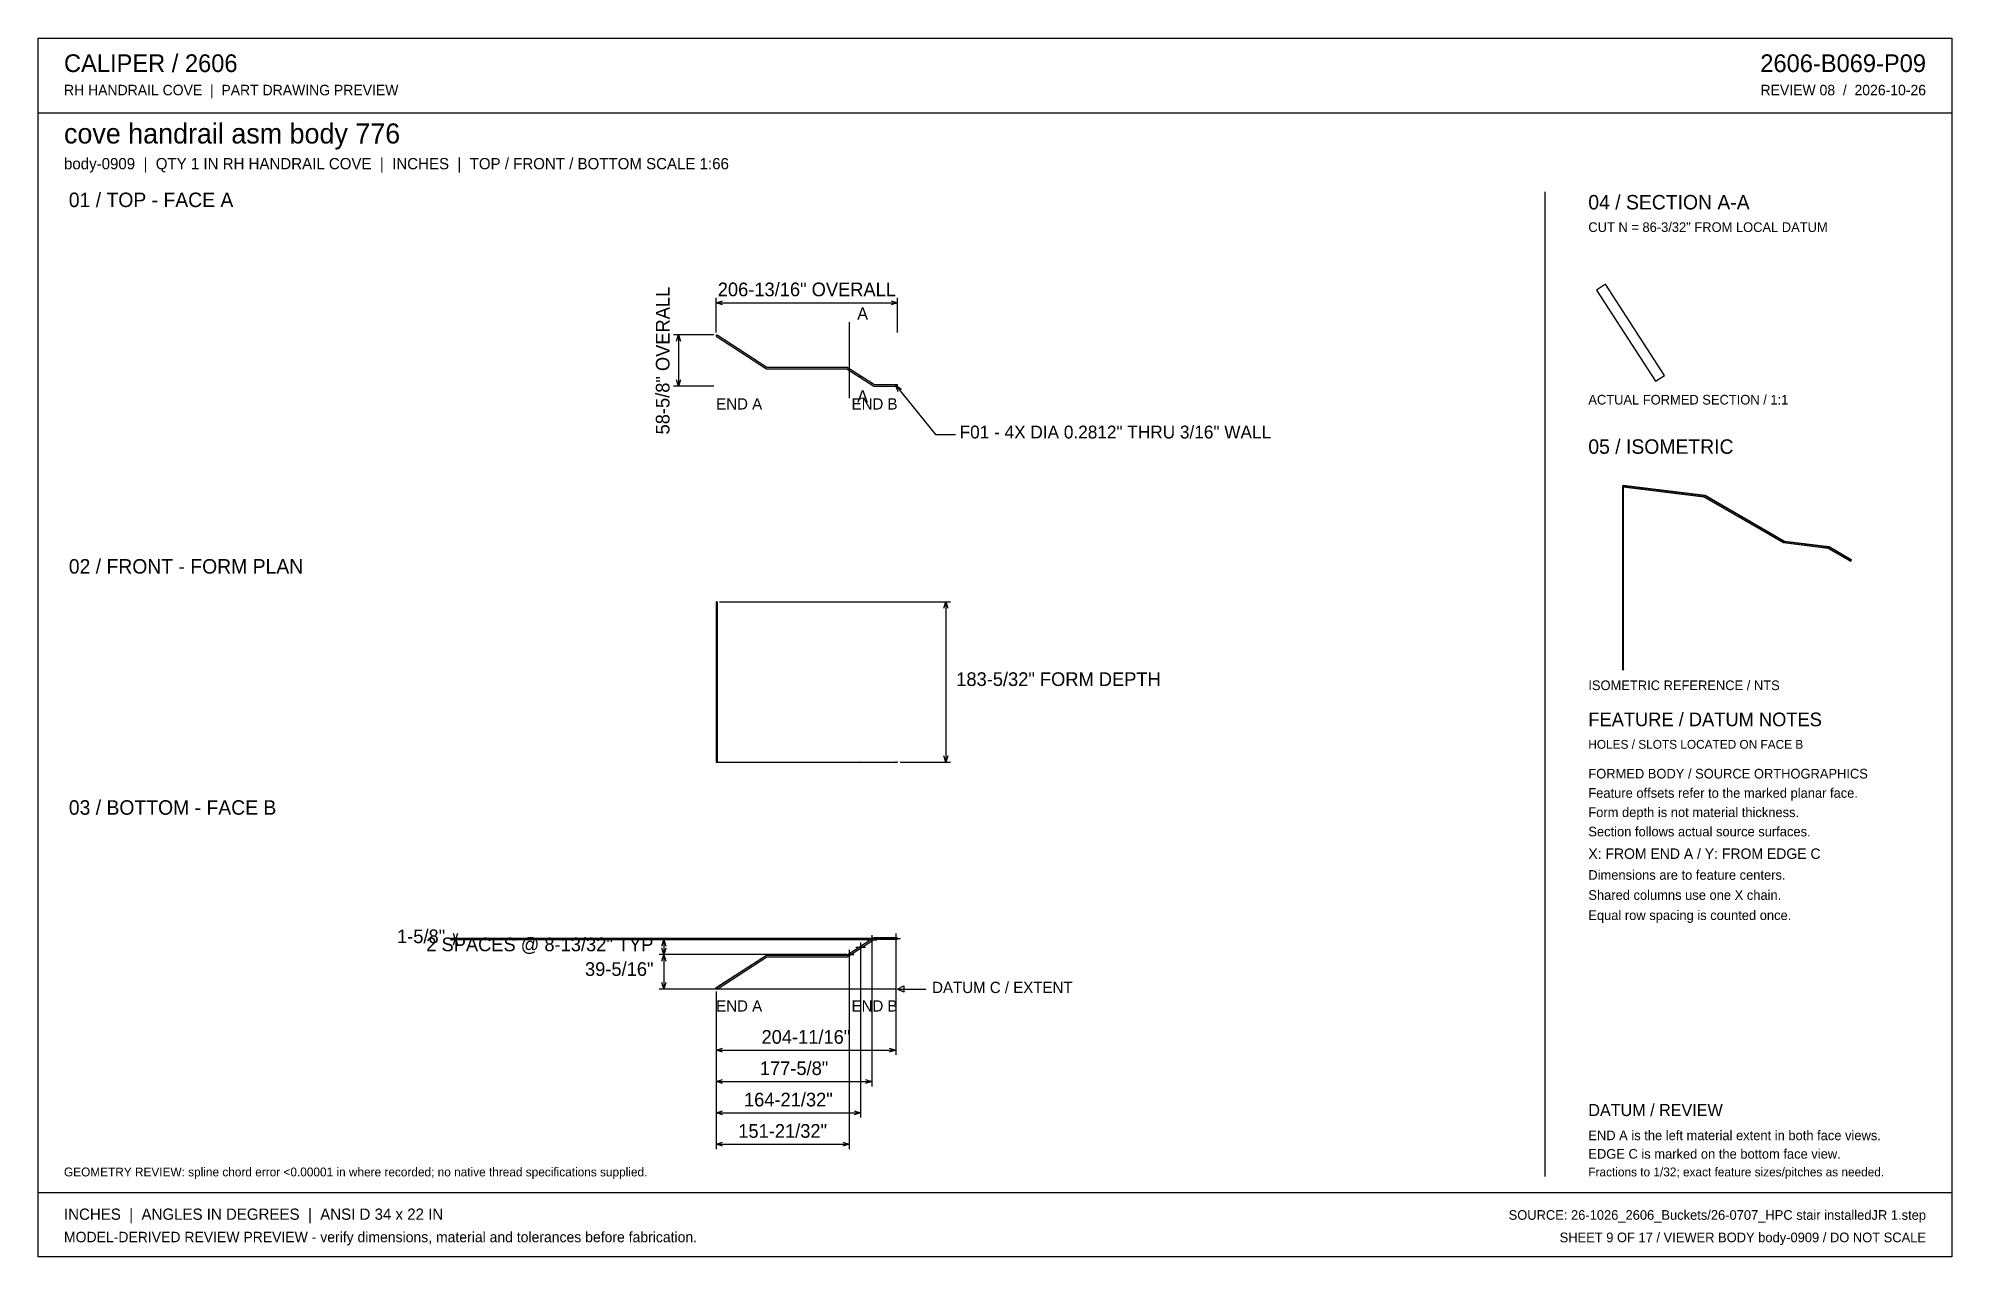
# Model space of a CAD drawing. Header units: inches. Extents: x 31 to 2213, y 31 to 1421.
import ezdxf
from ezdxf.enums import TextEntityAlignment as Align

# ---------------------------------------------------------------- set-up
doc = ezdxf.new("R2010")
doc.units = ezdxf.units.IN
doc.header["$MEASUREMENT"] = 0

msp = doc.modelspace()

# ---------------------------------------------------------------- texts
at = {"layer": 'ANNOTATION'}
for s, height, p in [('CALIPER / 2606', 20.167, (60.5, 1382.3)), ('RH HANDRAIL COVE  |  PART DRAWING PREVIEW', 11.917, (60.5, 1355.8)), ('cove handrail asm body 776', 22.917, (60.5, 1300.8)), ('body-0909  |  QTY 1 IN RH HANDRAIL COVE  |  INCHES  |  TOP / FRONT / BOTTOM SCALE 1:66', 12.833, (60.5, 1271.4)), ('01 / TOP - FACE A', 16.5, (66, 1228.3)), ('04 / SECTION A-A', 16.5, (1798.5, 1225.6)), ('CUT N = 86-3/32" FROM LOCAL DATUM', 11, (1798.5, 1199.9)), ('A', 13.8, (964.9, 1100)), ('END A', 12.83, (804.1, 997.4)), ('A', 13.8, (964.9, 1005.6)), ('ACTUAL FORMED SECTION / 1:1', 11, (1798.5, 1003.1)), ('F01 - 4X DIA 0.2812" THRU 3/16" WALL', 14.667, (1081.7, 964.4)), ('05 / ISOMETRIC', 16.5, (1798.5, 946.9)), ('02 / FRONT - FORM PLAN', 16.5, (66, 810.3)), ('183-5/32" FORM DEPTH', 15.583, (1077.8, 682.1)), ('ISOMETRIC REFERENCE / NTS', 11, (1798.5, 677.4)), ('FEATURE / DATUM NOTES', 15.583, (1798.5, 636.2)), ('HOLES / SLOTS LOCATED ON FACE B', 10.083, (1798.5, 610.5)), ('FORMED BODY / SOURCE ORTHOGRAPHICS', 11, (1798.5, 576.6)), ('03 / BOTTOM - FACE B', 16.5, (66, 535.3)), ('Feature offsets refer to the marked planar face.', 11, (1798.5, 554.6)), ('Form depth is not material thickness.', 11, (1798.5, 532.6)), ('Section follows actual source surfaces.', 11, (1798.5, 510.6)), ('X: FROM END A / Y: FROM EDGE C', 11.917, (1798.5, 484.9)), ('Dimensions are to feature centers.', 11, (1798.5, 461.1)), ('Shared columns use one X chain.', 11, (1798.5, 438.2)), ('Equal row spacing is counted once.', 11, (1798.5, 415.2)), ('DATUM C / EXTENT', 12.833, (1050.3, 331.9)), ('END A', 12.83, (804.1, 310.8)), ('DATUM / REVIEW', 13.75, (1798.5, 191.6)), ('END A is the left material extent in both face views.', 11, (1798.5, 164.1)), ('EDGE C is marked on the bottom face view.', 11, (1798.5, 143)), ('GEOMETRY REVIEW: spline chord error <0.00001 in where recorded; no native thread specifications supplied.', 10.0833, (60.5, 122.8)), ('Fractions to 1/32; exact feature sizes/pitches as needed.', 10.083, (1798.5, 122.8)), ('INCHES  |  ANGLES IN DEGREES  |  ANSI D 34 x 22 IN', 12.833, (60.5, 73.3)), ('MODEL-DERIVED REVIEW PREVIEW - verify dimensions, material and tolerances before fabrication.', 11.917, (60.5, 47.7))]:
    msp.add_text(s, height=height, dxfattribs=at).set_placement(p)
for s, height, p in [('2606-B069-P09', 20.167, (2183.5, 1382.3)), ('REVIEW 08  /  2026-10-26', 11.917, (2183.5, 1355.8)), ('END B', 12.83, (1010.9, 997.4)), ('1-5/8"', 15.58, (495.1, 388.8)), ('2 SPACES @ 8-13/32" TYP', 15.583, (732.6, 379.6)), ('39-5/16"', 15.58, (732.6, 351.5)), ('END B', 12.83, (1010.9, 310.8)), ('SOURCE: 26-1026_2606_Buckets/26-0707_HPC stair installedJR 1.step', 11, (2183.5, 73.3)), ('SHEET 9 OF 17 / VIEWER BODY body-0909 / DO NOT SCALE', 11, (2183.5, 47.7))]:
    msp.add_text(s, height=height, dxfattribs=at).set_placement(p, align=Align.RIGHT)
msp.add_text('58-5/8" OVERALL', height=15.583, rotation=90, dxfattribs=at).set_placement((750.9, 1053.2), align=Align.CENTER)
for s, height, p in [('206-13/16" OVERALL', 15.583, (907.5, 1126.6)), ('204-11/16"', 15.58, (906.4, 274.1)), ('177-5/8"', 15.58, (892.9, 238.4)), ('164-21/32"', 15.58, (886.4, 202.6)), ('151-21/32"', 15.58, (879.9, 166.8))]:
    msp.add_text(s, height=height, dxfattribs=at).set_placement(p, align=Align.CENTER)

# ---------------------------------------------------------------- linework, layer by layer
at = {"layer": 'ANNOTATION'}
for p, q in [((804.1, 1085.3), (804.1, 1124.7)), ((804.1, 1119.2), (811.4, 1121.5)), ((804.1, 1119.2), (1010.9, 1119.2)), ((811.4, 1116.9), (804.1, 1119.2)), ((1003.6, 1121.5), (1010.9, 1119.2)), ((1010.9, 1119.2), (1003.6, 1116.9)), ((1010.9, 1085.3), (1010.9, 1124.7)), ((955.7, 1097.2), (955.7, 1010.2)), ((801.3, 1082.6), (755.5, 1082.6)), ((758.7, 1075.2), (761, 1082.6)), ((761, 1082.6), (761, 1023.9)), ((761, 1082.6), (763.3, 1075.2)), ((761, 1023.9), (758.7, 1031.3)), ((763.3, 1031.3), (761, 1023.9)), ((801.3, 1023.9), (755.5, 1023.9)), ((1008.9, 1024.7), (1054.2, 968.9)), ((1011.7, 1017.6), (1008.9, 1024.7)), ((1008.9, 1024.7), (1015.3, 1020.5)), ((1054.2, 968.9), (1077.1, 968.9)), ((808, 778.2), (1071.4, 778.2)), ((1063.6, 770.9), (1065.9, 778.2)), ((1065.9, 778.2), (1065.9, 595.1)), ((1065.9, 778.2), (1068.2, 770.9)), ((1013.7, 595.1), (1071.4, 595.1)), ((1065.9, 595.1), (1063.6, 602.4)), ((1068.2, 602.4), (1065.9, 595.1)), ((1006, 394.2), (501.5, 394.2)), ((507, 392.6), (504.7, 399.9)), ((504.7, 386.8), (507, 394.2)), ((509.3, 399.9), (507, 392.6)), ((507, 394.2), (507, 392.6)), ((507, 394.2), (509.3, 386.8)), ((981.7, 398.1), (981.7, 387.1)), ((1003.3, 394.2), (1014.3, 394.2)), ((1008.8, 399.7), (1008.8, 388.7)), ((979, 392.6), (501.5, 392.6)), ((979, 392.6), (739, 392.6)), ((953, 375.8), (739, 375.8)), ((953, 375.8), (739, 375.8)), ((742.2, 385.2), (744.5, 392.6)), ((744.5, 375.8), (742.2, 383.1)), ((742.2, 368.4), (744.5, 375.8)), ((744.5, 392.6), (744.5, 375.8)), ((744.5, 392.6), (746.8, 385.2)), ((746.8, 383.1), (744.5, 375.8)), ((744.5, 375.8), (744.5, 336.4)), ((744.5, 375.8), (746.8, 368.4)), ((950.2, 375.8), (961.2, 375.8)), ((955.7, 381.3), (955.7, 370.3)), ((955.7, 373), (955.7, 154)), ((963.2, 384.2), (974.2, 384.2)), ((968.7, 389.7), (968.7, 378.7)), ((968.7, 381.4), (968.7, 189.8)), ((976.2, 392.6), (987.2, 392.6)), ((981.7, 389.8), (981.7, 225.5)), ((1008.8, 391.4), (1008.8, 261.3)), ((1008.2, 336.4), (739, 336.4)), ((744.5, 336.4), (742.2, 343.8)), ((746.8, 343.8), (744.5, 336.4)), ((804.1, 333.7), (804.1, 261.3)), ((804.1, 333.7), (804.1, 225.5)), ((804.1, 333.7), (804.1, 189.8)), ((804.1, 333.7), (804.1, 154)), ((1010.9, 336.4), (1018.2, 340.1)), ((1010.9, 336.4), (1043, 336.4)), ((1018.2, 332.8), (1010.9, 336.4)), ((1018.2, 340.1), (1018.2, 332.8)), ((804.1, 266.8), (811.4, 269.1)), ((804.1, 266.8), (1008.8, 266.8)), ((811.4, 264.5), (804.1, 266.8)), ((1001.4, 269.1), (1008.8, 266.8)), ((1008.8, 266.8), (1001.4, 264.5)), ((804.1, 231), (811.4, 233.3)), ((804.1, 231), (981.7, 231)), ((811.4, 228.7), (804.1, 231)), ((974.4, 233.3), (981.7, 231)), ((981.7, 231), (974.4, 228.7)), ((804.1, 195.3), (811.4, 197.6)), ((961.4, 197.6), (968.7, 195.3)), ((804.1, 195.3), (968.7, 195.3)), ((811.4, 193), (804.1, 195.3)), ((968.7, 195.3), (961.4, 193)), ((804.1, 159.5), (811.4, 161.8)), ((804.1, 159.5), (955.7, 159.5)), ((811.4, 157.2), (804.1, 159.5)), ((948.4, 161.8), (955.7, 159.5)), ((955.7, 159.5), (948.4, 157.2))]:
    msp.add_line(p, q, dxfattribs=at)
at = {"layer": 'OUTLINE'}
for p, q in [((31.2, 1420.8), (2212.8, 1420.8)), ((31.2, 31.2), (31.2, 1420.8)), ((2212.8, 1420.8), (2212.8, 31.2)), ((31.2, 1335.6), (2212.8, 1335.6)), ((1749, 1245.8), (1749, 122.8)), ((1818.1, 1140.3), (1807.7, 1133.6)), ((1885.3, 1036.4), (1818.1, 1140.3)), ((1807.7, 1133.6), (1874.9, 1029.7)), ((805.1, 1082.6), (804.1, 1081)), ((804.1, 1081), (805.1, 1082.6)), ((804.1, 1081), (804.2, 1080.9)), ((804.1, 1081), (861.3, 1044)), ((805.3, 1082.5), (804.2, 1080.9)), ((804.2, 1080.9), (805.3, 1082.5)), ((804.2, 1080.9), (861.3, 1044)), ((805.1, 1082.6), (861.8, 1045.9)), ((805.3, 1082.5), (805.1, 1082.6)), ((805.3, 1082.5), (861.8, 1045.9)), ((861.3, 1044), (953, 1044)), ((861.3, 1044), (953, 1044)), ((861.8, 1045.9), (953.5, 1045.9)), ((861.8, 1045.9), (953.5, 1045.9)), ((953, 1044), (984, 1023.9)), ((953, 1044), (984, 1023.9)), ((953.5, 1045.9), (984.5, 1025.8)), ((953.5, 1045.9), (984.5, 1025.8)), ((984.5, 1025.8), (1010.9, 1025.8)), ((984.5, 1025.8), (1010.9, 1025.8)), ((1010.9, 1025.8), (1009.7, 1023.9)), ((1009.7, 1023.9), (1010.9, 1025.8)), ((1874.9, 1029.7), (1885.3, 1036.4)), ((984, 1023.9), (1009.7, 1023.9)), ((984, 1023.9), (1009.7, 1023.9)), ((1838.4, 911.2), (1837.8, 909.7)), ((1837.8, 700.4), (1837.8, 909.7)), ((1837.8, 909.7), (1930.3, 898.2)), ((1838.1, 909.4), (1838.6, 910.9)), ((1838.1, 700.3), (1838.1, 909.4)), ((1838.1, 909.4), (1930.3, 898)), ((1838.4, 911.2), (1931.6, 899.6)), ((1838.4, 701.8), (1838.4, 911.2)), ((1838.6, 910.9), (1931.6, 899.4)), ((1838.6, 701.8), (1838.6, 910.9)), ((1930.3, 898.2), (1930.3, 898)), ((1930.3, 898.2), (2021, 845.8)), ((1930.3, 898), (2021, 845.6)), ((1931.6, 899.4), (1931.6, 899.6)), ((1931.6, 899.6), (2022.3, 847.2)), ((1931.6, 899.4), (2022.3, 847)), ((2021, 845.8), (2071.6, 839.6)), ((2021, 845.8), (2021, 845.6)), ((2021, 845.6), (2071.6, 839.4)), ((2022.3, 847.2), (2072.9, 841)), ((2022.3, 847), (2022.3, 847.2)), ((2022.3, 847), (2072.9, 840.7)), ((2025.6, 846.1), (2025.6, 846.1)), ((2025.6, 846.1), (2025.6, 846.1)), ((2025.6, 846.1), (2025.6, 846.1)), ((2025.6, 846.1), (2025.6, 846.1)), ((2025.6, 846.1), (2025.6, 846.1)), ((2025.6, 846.1), (2025.7, 846.1)), ((2025.6, 846.1), (2025.6, 845.9)), ((2025.6, 846), (2025.6, 846.1)), ((2025.6, 846.1), (2025.6, 846.1)), ((2025.6, 846.1), (2025.6, 846.1)), ((2025.6, 846.1), (2025.6, 846.1)), ((2025.6, 846.1), (2025.6, 846.1)), ((2025.6, 846.1), (2025.6, 846.1)), ((2025.6, 846.1), (2025.6, 846.1)), ((2025.6, 846.1), (2025.6, 846.1)), ((2025.7, 846), (2025.6, 846)), ((2025.6, 846), (2025.6, 846)), ((2025.6, 846), (2025.6, 846)), ((2025.6, 846), (2025.6, 846)), ((2025.6, 846), (2025.6, 846)), ((2025.6, 846), (2025.6, 846)), ((2025.6, 846), (2025.6, 846)), ((2025.6, 845.9), (2025.6, 845.9)), ((2025.6, 845.9), (2025.6, 845.9)), ((2025.6, 845.9), (2025.6, 845.9)), ((2025.6, 845.9), (2025.6, 845.9)), ((2025.6, 845.9), (2025.6, 845.9)), ((2025.6, 845.9), (2025.6, 845.8)), ((2025.7, 845.9), (2025.6, 845.9)), ((2025.6, 845.9), (2025.6, 845.9)), ((2025.6, 845.9), (2025.6, 845.9)), ((2025.6, 845.9), (2025.6, 845.9)), ((2025.6, 845.9), (2025.6, 845.9)), ((2025.6, 845.9), (2025.6, 845.9)), ((2025.6, 845.8), (2025.6, 845.8)), ((2025.6, 845.8), (2025.6, 845.8)), ((2025.6, 845.8), (2025.6, 845.8)), ((2025.6, 845.8), (2025.6, 845.8)), ((2025.6, 845.8), (2025.6, 845.8)), ((2025.6, 845.8), (2025.6, 845.8)), ((2025.6, 845.8), (2025.6, 845.8)), ((2025.6, 845.8), (2025.6, 845.8)), ((2025.6, 845.8), (2025.7, 845.8)), ((2025.7, 846.1), (2025.7, 846.2)), ((2025.7, 846.2), (2025.7, 846.2)), ((2025.7, 846.2), (2025.7, 846.2)), ((2025.7, 846.2), (2025.7, 846.2)), ((2025.7, 846.2), (2025.7, 846.2)), ((2025.7, 846.2), (2025.7, 846.2)), ((2025.7, 846.2), (2025.7, 846.2)), ((2025.7, 846.2), (2025.8, 846.2)), ((2025.7, 846.1), (2025.7, 846.1)), ((2025.7, 846.1), (2025.7, 846.1)), ((2025.7, 846.1), (2025.7, 846.1)), ((2025.7, 846.1), (2025.7, 846.1)), ((2025.7, 846.1), (2025.7, 846.1)), ((2025.7, 846.1), (2025.7, 846.1)), ((2025.8, 846), (2025.7, 846)), ((2025.7, 846), (2025.7, 846)), ((2025.7, 846), (2025.7, 846)), ((2025.7, 846), (2025.7, 845.9)), ((2025.8, 846), (2025.7, 846)), ((2025.7, 846), (2025.7, 846)), ((2025.7, 846), (2025.7, 846)), ((2025.7, 846), (2025.7, 846)), ((2025.7, 846), (2025.7, 846)), ((2025.7, 846), (2025.7, 846)), ((2025.7, 846), (2025.7, 846)), ((2025.7, 846), (2025.7, 846)), ((2025.7, 846), (2025.7, 846)), ((2025.7, 846), (2025.7, 846)), ((2025.7, 846), (2025.7, 846)), ((2025.7, 846), (2025.7, 846)), ((2025.7, 846), (2025.7, 846)), ((2025.7, 846), (2025.7, 846)), ((2025.7, 845.9), (2025.7, 845.9)), ((2025.7, 845.9), (2025.7, 845.9)), ((2025.7, 845.9), (2025.7, 845.9)), ((2025.7, 845.9), (2025.7, 845.9)), ((2025.7, 845.9), (2025.7, 845.9)), ((2025.7, 845.9), (2025.7, 845.9)), ((2025.7, 845.9), (2025.7, 845.9)), ((2025.7, 845.9), (2025.7, 845.9)), ((2025.7, 845.9), (2025.7, 845.9)), ((2025.7, 845.9), (2025.7, 845.9)), ((2025.7, 845.8), (2025.7, 845.8)), ((2025.7, 845.8), (2025.7, 845.8)), ((2025.7, 845.8), (2025.7, 845.8)), ((2025.7, 845.8), (2025.7, 845.8)), ((2025.7, 845.8), (2025.7, 845.8)), ((2025.7, 845.8), (2025.7, 845.8)), ((2025.7, 845.8), (2025.7, 845.8)), ((2025.7, 845.8), (2025.7, 845.8)), ((2025.7, 845.8), (2025.7, 845.8)), ((2025.7, 845.8), (2025.7, 845.8)), ((2025.7, 845.8), (2025.7, 845.8)), ((2025.7, 845.8), (2025.7, 845.8)), ((2025.7, 845.8), (2025.7, 845.7)), ((2025.7, 845.7), (2025.8, 845.7)), ((2025.8, 846.2), (2025.8, 846.2)), ((2025.8, 846.2), (2025.8, 846.2)), ((2025.8, 846.2), (2025.8, 846.2)), ((2025.8, 846.2), (2025.8, 846.2)), ((2025.8, 846.2), (2025.8, 846.2)), ((2025.8, 846.2), (2025.8, 846.2)), ((2025.8, 846.2), (2025.8, 846.2)), ((2025.8, 846.2), (2025.8, 846.2)), ((2025.8, 846.2), (2025.8, 846.2)), ((2025.8, 846.2), (2025.8, 846.2)), ((2025.8, 846.2), (2025.9, 846.2)), ((2025.9, 846), (2025.8, 846)), ((2025.8, 846), (2025.8, 846)), ((2025.8, 846), (2025.8, 846)), ((2025.8, 846), (2025.8, 846)), ((2025.8, 846), (2025.8, 846)), ((2025.8, 846), (2025.8, 846)), ((2025.8, 846), (2025.8, 846)), ((2025.8, 846), (2025.8, 846)), ((2025.8, 846), (2025.8, 846)), ((2025.8, 846), (2025.8, 846)), ((2025.8, 846), (2025.8, 846)), ((2025.9, 846), (2025.8, 846)), ((2025.8, 846), (2025.8, 846)), ((2025.8, 846), (2025.8, 846)), ((2025.8, 846), (2025.8, 846)), ((2025.8, 846), (2025.8, 846)), ((2025.8, 846), (2025.8, 846)), ((2025.8, 846), (2025.8, 846)), ((2025.8, 846), (2025.8, 846)), ((2025.8, 846), (2025.8, 846)), ((2025.8, 846), (2025.8, 846)), ((2025.8, 846), (2025.8, 846)), ((2025.8, 845.7), (2025.8, 845.7)), ((2025.8, 845.7), (2025.8, 845.7)), ((2025.8, 845.7), (2025.8, 845.7)), ((2025.8, 845.7), (2025.8, 845.7)), ((2025.8, 845.7), (2025.8, 845.7)), ((2025.8, 845.7), (2025.8, 845.7)), ((2025.8, 845.7), (2025.8, 845.7)), ((2025.8, 845.7), (2025.8, 845.7)), ((2025.8, 845.7), (2025.8, 845.7)), ((2025.8, 845.7), (2025.8, 845.7)), ((2025.8, 845.7), (2025.9, 845.7)), ((2025.9, 846.2), (2025.9, 846.2)), ((2025.9, 846.2), (2025.9, 846.2)), ((2025.9, 846.2), (2025.9, 846.2)), ((2025.9, 846.2), (2025.9, 846.2)), ((2025.9, 846.2), (2025.9, 846.2)), ((2025.9, 846.2), (2025.9, 846.2)), ((2025.9, 846.2), (2025.9, 846.2)), ((2025.9, 846.2), (2025.9, 846.2)), ((2025.9, 846.2), (2025.9, 846.2)), ((2025.9, 846.2), (2025.9, 846.2)), ((2025.9, 846.2), (2026, 846.2)), ((2025.9, 845.9), (2025.9, 846)), ((2025.9, 846), (2025.9, 846)), ((2025.9, 846), (2025.9, 846)), ((2025.9, 846), (2025.9, 846)), ((2025.9, 846), (2025.9, 846)), ((2025.9, 846), (2025.9, 846)), ((2025.9, 846), (2025.9, 846)), ((2025.9, 846), (2025.9, 846)), ((2025.9, 846), (2025.9, 846)), ((2026, 846), (2025.9, 846)), ((2025.9, 846), (2025.9, 846)), ((2025.9, 846), (2025.9, 846)), ((2025.9, 846), (2025.9, 846)), ((2025.9, 846), (2025.9, 846)), ((2025.9, 846), (2025.9, 846)), ((2025.9, 846), (2025.9, 846)), ((2025.9, 846), (2025.9, 846)), ((2025.9, 846), (2025.9, 846)), ((2025.9, 846), (2025.9, 846)), ((2025.9, 846), (2025.9, 846)), ((2026, 845.9), (2025.9, 845.9)), ((2025.9, 845.9), (2025.9, 845.9)), ((2025.9, 845.7), (2025.9, 845.7)), ((2025.9, 845.7), (2025.9, 845.8)), ((2025.9, 845.8), (2025.9, 845.8)), ((2025.9, 845.8), (2025.9, 845.8)), ((2025.9, 845.8), (2025.9, 845.8)), ((2025.9, 845.8), (2025.9, 845.8)), ((2025.9, 845.8), (2026, 845.8)), ((2025.9, 845.7), (2025.9, 845.7)), ((2025.9, 845.7), (2025.9, 845.7)), ((2025.9, 845.7), (2025.9, 845.7)), ((2025.9, 845.7), (2025.9, 845.7)), ((2026, 846.2), (2026, 846.2)), ((2026, 846.2), (2026, 846.1)), ((2026, 846.1), (2026, 846.1)), ((2026, 846.1), (2026, 846.1)), ((2026, 846.1), (2026, 846.1)), ((2026, 846.1), (2026, 846.1)), ((2026, 846.1), (2026, 846.1)), ((2026, 846.1), (2026, 846.1)), ((2026, 846.1), (2026, 846.1)), ((2026, 846.1), (2026, 846.1)), ((2026, 846.1), (2026, 846.1)), ((2026, 846.1), (2026, 846.1)), ((2026, 846.1), (2026, 846.1)), ((2026, 846.1), (2026, 846.1)), ((2026, 846.1), (2026, 846.1)), ((2026, 846.1), (2026, 846.1)), ((2026, 846.1), (2026, 846.1)), ((2026, 846.1), (2026, 846.1)), ((2026, 846.1), (2026, 846.1)), ((2026, 846.1), (2026, 846.1)), ((2026, 846.1), (2026, 846)), ((2026, 846), (2026, 846)), ((2026, 846), (2026, 845.8)), ((2026, 846), (2026, 846)), ((2026, 846), (2026, 846)), ((2026, 846), (2026, 846)), ((2026, 846), (2026, 846)), ((2026, 846), (2026, 846)), ((2026, 846), (2026, 846)), ((2026, 846), (2026, 846)), ((2026, 846), (2026, 846)), ((2026, 846), (2026, 846)), ((2026, 846), (2026, 846)), ((2026, 846), (2026, 846)), ((2026, 846), (2026, 846)), ((2026, 846), (2026, 846)), ((2026, 845.8), (2026, 845.9)), ((2026, 845.9), (2026, 845.9)), ((2026, 845.9), (2026, 845.9)), ((2026, 845.9), (2026, 845.9)), ((2026, 845.9), (2026, 845.9)), ((2026, 845.9), (2026, 845.9)), ((2026, 845.9), (2026, 845.9)), ((2026, 845.9), (2026, 845.9)), ((2026, 845.9), (2026, 845.9)), ((2026, 845.9), (2026, 845.9)), ((2026, 845.9), (2026, 845.9)), ((2026, 845.9), (2026, 845.9)), ((2026, 845.9), (2026, 845.9)), ((2026, 845.9), (2026, 845.9)), ((2026, 845.9), (2026, 845.9)), ((2026, 845.9), (2026, 845.9)), ((2026, 845.9), (2026, 845.9)), ((2026, 845.9), (2026, 845.9)), ((2026, 845.9), (2026, 845.9)), ((2026, 845.8), (2026, 845.8)), ((2026, 845.8), (2026, 845.8)), ((2026, 845.8), (2026, 845.8)), ((2026, 845.8), (2026, 845.8)), ((2026, 845.8), (2026, 845.8)), ((2026, 845.8), (2026, 845.8)), ((2026, 845.8), (2026, 845.8)), ((2026, 845.8), (2026, 845.8)), ((2026, 845.8), (2026, 845.8)), ((2026, 845.8), (2026, 845.8)), ((2026, 845.8), (2026, 845.8)), ((2026, 845.8), (2026, 845.8)), ((2026, 845.8), (2026, 845.8)), ((2026, 845.8), (2026, 845.8)), ((2026, 845.8), (2026, 845.8)), ((2026, 845.8), (2026, 845.8)), ((2046.8, 843.5), (2046.8, 843.3)), ((2046.8, 843.5), (2046.8, 843.5)), ((2046.8, 843.5), (2046.8, 843.5)), ((2046.8, 843.5), (2046.8, 843.5)), ((2046.8, 843.5), (2046.8, 843.5)), ((2046.8, 843.5), (2046.8, 843.5)), ((2046.8, 843.5), (2046.8, 843.5)), ((2046.8, 843.5), (2046.8, 843.5)), ((2046.8, 843.5), (2046.8, 843.5)), ((2046.8, 843.5), (2046.8, 843.5)), ((2046.8, 843.5), (2046.8, 843.5)), ((2046.8, 843.5), (2046.8, 843.5)), ((2046.8, 843.5), (2046.9, 843.5)), ((2046.8, 843.4), (2046.8, 843.5)), ((2046.8, 843.5), (2046.8, 843.5)), ((2046.8, 843.5), (2046.8, 843.5)), ((2046.8, 843.5), (2046.8, 843.5)), ((2046.9, 843.4), (2046.8, 843.4)), ((2046.8, 843.4), (2046.8, 843.4)), ((2046.8, 843.4), (2046.8, 843.4)), ((2046.8, 843.4), (2046.8, 843.4)), ((2046.8, 843.4), (2046.8, 843.4)), ((2046.8, 843.4), (2046.8, 843.4)), ((2046.8, 843.4), (2046.8, 843.4)), ((2046.8, 843.4), (2046.8, 843.4)), ((2046.8, 843.4), (2046.8, 843.4)), ((2046.8, 843.4), (2046.8, 843.4)), ((2046.8, 843.4), (2046.8, 843.4)), ((2046.8, 843.4), (2046.8, 843.4)), ((2046.8, 843.4), (2046.8, 843.4)), ((2046.8, 843.4), (2046.8, 843.4)), ((2046.8, 843.4), (2046.8, 843.4)), ((2046.8, 843.4), (2046.8, 843.4)), ((2046.9, 843.3), (2046.8, 843.3)), ((2046.8, 843.3), (2046.8, 843.3)), ((2046.8, 843.3), (2046.8, 843.3)), ((2046.8, 843.3), (2046.8, 843.3)), ((2046.8, 843.3), (2046.8, 843.3)), ((2046.8, 843.3), (2046.8, 843.3)), ((2046.8, 843.3), (2046.8, 843.3)), ((2046.8, 843.3), (2046.8, 843.3)), ((2046.8, 843.3), (2046.8, 843.3)), ((2046.8, 843.3), (2046.8, 843.3)), ((2046.8, 843.3), (2046.8, 843.3)), ((2046.8, 843.3), (2046.8, 843.3)), ((2046.8, 843.3), (2046.8, 843.2)), ((2046.8, 843.2), (2046.8, 843.2)), ((2046.8, 843.2), (2046.8, 843.2)), ((2046.8, 843.2), (2046.8, 843.2)), ((2046.8, 843.2), (2046.8, 843.2)), ((2046.8, 843.2), (2046.8, 843.2)), ((2046.8, 843.2), (2046.8, 843.2)), ((2046.8, 843.2), (2046.8, 843.2)), ((2046.8, 843.2), (2046.8, 843.2)), ((2046.8, 843.2), (2046.8, 843.2)), ((2046.8, 843.2), (2046.8, 843.2)), ((2046.8, 843.2), (2046.8, 843.2)), ((2046.8, 843.2), (2046.8, 843.2)), ((2046.8, 843.2), (2046.8, 843.2)), ((2046.8, 843.2), (2046.8, 843.2)), ((2046.8, 843.2), (2046.8, 843.2)), ((2046.8, 843.2), (2046.8, 843.2)), ((2046.8, 843.2), (2046.8, 843.2)), ((2046.8, 843.2), (2046.8, 843.2)), ((2046.8, 843.2), (2046.9, 843.2)), ((2046.9, 843.5), (2046.9, 843.6)), ((2046.9, 843.6), (2046.9, 843.6)), ((2046.9, 843.6), (2046.9, 843.6)), ((2046.9, 843.6), (2046.9, 843.6)), ((2046.9, 843.6), (2047, 843.6)), ((2046.9, 843.5), (2046.9, 843.5)), ((2046.9, 843.5), (2046.9, 843.5)), ((2046.9, 843.5), (2046.9, 843.5)), ((2046.9, 843.5), (2046.9, 843.5)), ((2046.9, 843.5), (2046.9, 843.5)), ((2046.9, 843.5), (2046.9, 843.5)), ((2046.9, 843.5), (2046.9, 843.5)), ((2046.9, 843.3), (2046.9, 843.4)), ((2046.9, 843.4), (2046.9, 843.4)), ((2046.9, 843.4), (2046.9, 843.4)), ((2046.9, 843.4), (2046.9, 843.4)), ((2046.9, 843.4), (2046.9, 843.4)), ((2047, 843.3), (2046.9, 843.3)), ((2046.9, 843.3), (2046.9, 843.3)), ((2046.9, 843.3), (2046.9, 843.3)), ((2046.9, 843.3), (2046.9, 843.3)), ((2046.9, 843.3), (2046.9, 843.3)), ((2046.9, 843.3), (2046.9, 843.3)), ((2046.9, 843.3), (2046.9, 843.3)), ((2046.9, 843.3), (2046.9, 843.3)), ((2046.9, 843.3), (2046.9, 843.3)), ((2046.9, 843.3), (2046.9, 843.3)), ((2046.9, 843.3), (2046.9, 843.3)), ((2046.9, 843.3), (2046.9, 843.3)), ((2047, 843.3), (2046.9, 843.3)), ((2046.9, 843.3), (2046.9, 843.3)), ((2046.9, 843.3), (2046.9, 843.3)), ((2046.9, 843.3), (2046.9, 843.3)), ((2046.9, 843.3), (2046.9, 843.3)), ((2046.9, 843.3), (2046.9, 843.3)), ((2046.9, 843.3), (2046.9, 843.3)), ((2046.9, 843.2), (2046.9, 843.1)), ((2046.9, 843.1), (2046.9, 843.1)), ((2046.9, 843.1), (2046.9, 843.1)), ((2046.9, 843.1), (2046.9, 843.1)), ((2046.9, 843.1), (2046.9, 843.1)), ((2046.9, 843.1), (2046.9, 843.1)), ((2046.9, 843.1), (2046.9, 843.1)), ((2046.9, 843.1), (2046.9, 843.1)), ((2046.9, 843.1), (2046.9, 843.1)), ((2046.9, 843.1), (2046.9, 843.1)), ((2046.9, 843.1), (2046.9, 843.1)), ((2046.9, 843.1), (2047, 843.1)), ((2047, 843.6), (2047, 843.6)), ((2047, 843.6), (2047, 843.6)), ((2047, 843.6), (2047, 843.6)), ((2047, 843.6), (2047, 843.6)), ((2047, 843.6), (2047, 843.6)), ((2047, 843.6), (2047, 843.6)), ((2047, 843.6), (2047, 843.6)), ((2047, 843.6), (2047, 843.6)), ((2047, 843.6), (2047, 843.6)), ((2047, 843.6), (2047.1, 843.6)), ((2047.1, 843.3), (2047, 843.3)), ((2047, 843.3), (2047, 843.3)), ((2047, 843.3), (2047, 843.3)), ((2047, 843.3), (2047, 843.3)), ((2047, 843.3), (2047, 843.3)), ((2047, 843.3), (2047, 843.3)), ((2047, 843.3), (2047, 843.3)), ((2047, 843.3), (2047, 843.3)), ((2047, 843.3), (2047, 843.3)), ((2047, 843.3), (2047, 843.3)), ((2047.1, 843.3), (2047, 843.3)), ((2047, 843.3), (2047, 843.3)), ((2047, 843.3), (2047, 843.3)), ((2047, 843.3), (2047, 843.3)), ((2047, 843.3), (2047, 843.3)), ((2047, 843.3), (2047, 843.3)), ((2047, 843.3), (2047, 843.3)), ((2047, 843.3), (2047, 843.3)), ((2047, 843.3), (2047, 843.3)), ((2047, 843.3), (2047, 843.3)), ((2047, 843.3), (2047, 843.3)), ((2047, 843.1), (2047, 843.1)), ((2047, 843.1), (2047, 843.1)), ((2047, 843.1), (2047, 843.1)), ((2047, 843.1), (2047, 843.1)), ((2047, 843.1), (2047, 843.1)), ((2047, 843.1), (2047, 843.1)), ((2047, 843.1), (2047, 843.1)), ((2047, 843.1), (2047, 843.1)), ((2047, 843.1), (2047, 843.1)), ((2047, 843.1), (2047, 843.1)), ((2047, 843.1), (2047.1, 843.1)), ((2047.1, 843.6), (2047.1, 843.6)), ((2047.1, 843.6), (2047.1, 843.5)), ((2047.1, 843.5), (2047.1, 843.5)), ((2047.1, 843.5), (2047.1, 843.5)), ((2047.1, 843.5), (2047.1, 843.5)), ((2047.1, 843.5), (2047.1, 843.5)), ((2047.1, 843.5), (2047.1, 843.5)), ((2047.1, 843.5), (2047.1, 843.5)), ((2047.1, 843.5), (2047.1, 843.5)), ((2047.1, 843.5), (2047.1, 843.5)), ((2047.1, 843.5), (2047.1, 843.5)), ((2047.1, 843.5), (2047.1, 843.5)), ((2047.1, 843.5), (2047.2, 843.5)), ((2047.2, 843.4), (2047.1, 843.4)), ((2047.1, 843.4), (2047.1, 843.4)), ((2047.1, 843.4), (2047.1, 843.4)), ((2047.1, 843.4), (2047.1, 843.4)), ((2047.1, 843.4), (2047.1, 843.4)), ((2047.1, 843.4), (2047.1, 843.4)), ((2047.1, 843.4), (2047.1, 843.4)), ((2047.1, 843.4), (2047.1, 843.4)), ((2047.1, 843.4), (2047.1, 843.3)), ((2047.2, 843.3), (2047.1, 843.3)), ((2047.1, 843.3), (2047.1, 843.3)), ((2047.1, 843.3), (2047.1, 843.3)), ((2047.1, 843.3), (2047.1, 843.3)), ((2047.1, 843.3), (2047.1, 843.3)), ((2047.1, 843.3), (2047.1, 843.3)), ((2047.1, 843.3), (2047.1, 843.3)), ((2047.1, 843.3), (2047.1, 843.3)), ((2047.1, 843.3), (2047.1, 843.3)), ((2047.1, 843.3), (2047.1, 843.3)), ((2047.1, 843.3), (2047.1, 843.3)), ((2047.1, 843.3), (2047.1, 843.3)), ((2047.1, 843.3), (2047.1, 843.3)), ((2047.1, 843.3), (2047.1, 843.3)), ((2047.1, 843.3), (2047.1, 843.3)), ((2047.1, 843.3), (2047.1, 843.3)), ((2047.1, 843.3), (2047.1, 843.3)), ((2047.1, 843.1), (2047.1, 843.2)), ((2047.1, 843.2), (2047.1, 843.2)), ((2047.1, 843.2), (2047.1, 843.2)), ((2047.1, 843.2), (2047.1, 843.2)), ((2047.1, 843.2), (2047.2, 843.2)), ((2047.1, 843.1), (2047.1, 843.1)), ((2047.1, 843.1), (2047.1, 843.1)), ((2047.1, 843.1), (2047.1, 843.1)), ((2047.1, 843.1), (2047.1, 843.1)), ((2047.1, 843.1), (2047.1, 843.1)), ((2047.1, 843.1), (2047.1, 843.1)), ((2047.1, 843.1), (2047.1, 843.1)), ((2047.1, 843.1), (2047.1, 843.1)), ((2047.2, 843.5), (2047.2, 843.5)), ((2047.2, 843.5), (2047.2, 843.5)), ((2047.2, 843.5), (2047.2, 843.5)), ((2047.2, 843.5), (2047.2, 843.5)), ((2047.2, 843.5), (2047.2, 843.5)), ((2047.2, 843.5), (2047.2, 843.5)), ((2047.2, 843.5), (2047.2, 843.5)), ((2047.2, 843.5), (2047.2, 843.5)), ((2047.2, 843.5), (2047.2, 843.5)), ((2047.2, 843.5), (2047.2, 843.5)), ((2047.2, 843.5), (2047.2, 843.5)), ((2047.2, 843.5), (2047.2, 843.4)), ((2047.2, 843.4), (2047.2, 843.2)), ((2047.2, 843.4), (2047.2, 843.4)), ((2047.2, 843.4), (2047.2, 843.4)), ((2047.2, 843.4), (2047.2, 843.4)), ((2047.2, 843.4), (2047.2, 843.4)), ((2047.2, 843.4), (2047.2, 843.4)), ((2047.2, 843.4), (2047.2, 843.4)), ((2047.2, 843.4), (2047.2, 843.4)), ((2047.2, 843.4), (2047.2, 843.4)), ((2047.2, 843.4), (2047.2, 843.4)), ((2047.2, 843.4), (2047.2, 843.4)), ((2047.2, 843.4), (2047.2, 843.4)), ((2047.2, 843.4), (2047.2, 843.4)), ((2047.2, 843.4), (2047.2, 843.4)), ((2047.2, 843.2), (2047.2, 843.3)), ((2047.2, 843.3), (2047.2, 843.3)), ((2047.2, 843.3), (2047.2, 843.3)), ((2047.2, 843.3), (2047.2, 843.3)), ((2047.2, 843.3), (2047.2, 843.3)), ((2047.2, 843.3), (2047.2, 843.3)), ((2047.2, 843.3), (2047.2, 843.3)), ((2047.2, 843.3), (2047.2, 843.3)), ((2047.2, 843.3), (2047.2, 843.3)), ((2047.2, 843.3), (2047.2, 843.3)), ((2047.2, 843.2), (2047.2, 843.2)), ((2047.2, 843.2), (2047.2, 843.2)), ((2047.2, 843.2), (2047.2, 843.2)), ((2047.2, 843.2), (2047.2, 843.2)), ((2047.2, 843.2), (2047.2, 843.2)), ((2047.2, 843.2), (2047.2, 843.2)), ((2047.2, 843.2), (2047.2, 843.2)), ((2047.2, 843.2), (2047.2, 843.2)), ((2047.2, 843.2), (2047.2, 843.2)), ((2047.2, 843.2), (2047.2, 843.2)), ((2047.2, 843.2), (2047.2, 843.2)), ((2047.2, 843.2), (2047.2, 843.2)), ((2047.2, 843.2), (2047.2, 843.2)), ((2047.2, 843.2), (2047.2, 843.2)), ((2047.2, 843.2), (2047.2, 843.2)), ((2068, 840.8), (2068, 840.9)), ((2068, 840.9), (2068, 840.9)), ((2068, 840.9), (2068, 840.9)), ((2068, 840.9), (2068, 840.9)), ((2068, 840.9), (2068, 840.9)), ((2068, 840.9), (2068, 840.9)), ((2068, 840.9), (2068, 840.9)), ((2068, 840.9), (2068, 840.9)), ((2068, 840.9), (2068, 840.9)), ((2068, 840.9), (2068, 840.9)), ((2068, 840.9), (2068, 840.9)), ((2068, 840.9), (2068, 840.9)), ((2068, 840.9), (2068, 840.9)), ((2068, 840.9), (2068, 840.9)), ((2068, 840.9), (2068, 840.9)), ((2068, 840.9), (2068.1, 840.9)), ((2068, 840.8), (2068, 840.6)), ((2068, 840.7), (2068, 840.8)), ((2068, 840.8), (2068, 840.8)), ((2068, 840.8), (2068, 840.8)), ((2068, 840.8), (2068, 840.8)), ((2068, 840.8), (2068, 840.8)), ((2068, 840.8), (2068, 840.8)), ((2068, 840.8), (2068, 840.8)), ((2068, 840.8), (2068, 840.8)), ((2068, 840.8), (2068, 840.8)), ((2068, 840.8), (2068, 840.8)), ((2068, 840.8), (2068, 840.8)), ((2068, 840.8), (2068, 840.8)), ((2068, 840.8), (2068, 840.8)), ((2068, 840.8), (2068, 840.8)), ((2068, 840.8), (2068, 840.8)), ((2068, 840.8), (2068, 840.8)), ((2068, 840.8), (2068, 840.8)), ((2068, 840.8), (2068, 840.8)), ((2068, 840.8), (2068, 840.8)), ((2068.1, 840.7), (2068, 840.7)), ((2068, 840.7), (2068, 840.7)), ((2068, 840.7), (2068, 840.7)), ((2068, 840.7), (2068, 840.7)), ((2068, 840.7), (2068, 840.7)), ((2068, 840.7), (2068, 840.7)), ((2068, 840.7), (2068, 840.7)), ((2068, 840.7), (2068, 840.7)), ((2068, 840.7), (2068, 840.7)), ((2068, 840.7), (2068, 840.7)), ((2068, 840.7), (2068, 840.7)), ((2068, 840.7), (2068, 840.7)), ((2068, 840.7), (2068, 840.6)), ((2068.1, 840.7), (2068, 840.7)), ((2068, 840.7), (2068, 840.7)), ((2068, 840.7), (2068, 840.7)), ((2068, 840.7), (2068, 840.7)), ((2068, 840.7), (2068, 840.7)), ((2068, 840.7), (2068, 840.7)), ((2068, 840.6), (2068, 840.6)), ((2068, 840.6), (2068, 840.6)), ((2068, 840.6), (2068, 840.6)), ((2068, 840.6), (2068, 840.6)), ((2068, 840.6), (2068, 840.6)), ((2068, 840.6), (2068, 840.6)), ((2068, 840.6), (2068, 840.6)), ((2068, 840.6), (2068, 840.6)), ((2068, 840.6), (2068, 840.6)), ((2068, 840.6), (2068, 840.6)), ((2068, 840.6), (2068, 840.6)), ((2068, 840.6), (2068, 840.6)), ((2068, 840.6), (2068, 840.6)), ((2068, 840.6), (2068, 840.6)), ((2068, 840.6), (2068, 840.6)), ((2068, 840.6), (2068, 840.6)), ((2068, 840.6), (2068, 840.6)), ((2068, 840.6), (2068, 840.6)), ((2068, 840.6), (2068, 840.5)), ((2068, 840.5), (2068, 840.5)), ((2068, 840.5), (2068, 840.5)), ((2068, 840.5), (2068, 840.5)), ((2068, 840.5), (2068, 840.5)), ((2068, 840.5), (2068, 840.5)), ((2068, 840.5), (2068, 840.5)), ((2068, 840.5), (2068, 840.5)), ((2068, 840.5), (2068, 840.5)), ((2068, 840.5), (2068.1, 840.5)), ((2068.1, 840.9), (2068.1, 840.9)), ((2068.1, 840.9), (2068.1, 840.9)), ((2068.1, 840.9), (2068.1, 840.9)), ((2068.1, 840.9), (2068.1, 840.9)), ((2068.1, 840.9), (2068.1, 840.9)), ((2068.1, 840.9), (2068.1, 840.9)), ((2068.1, 840.9), (2068.1, 840.9)), ((2068.1, 840.9), (2068.1, 840.9)), ((2068.1, 840.9), (2068.1, 840.9)), ((2068.1, 840.9), (2068.1, 840.9)), ((2068.1, 840.9), (2068.2, 840.9)), ((2068.2, 840.7), (2068.1, 840.7)), ((2068.1, 840.7), (2068.1, 840.7)), ((2068.1, 840.7), (2068.1, 840.7)), ((2068.1, 840.7), (2068.1, 840.7)), ((2068.1, 840.7), (2068.1, 840.7)), ((2068.1, 840.7), (2068.1, 840.7)), ((2068.1, 840.7), (2068.1, 840.7)), ((2068.1, 840.7), (2068.1, 840.7)), ((2068.1, 840.7), (2068.1, 840.7)), ((2068.1, 840.7), (2068.1, 840.7)), ((2068.1, 840.7), (2068.1, 840.7)), ((2068.2, 840.7), (2068.1, 840.7)), ((2068.1, 840.7), (2068.1, 840.7)), ((2068.1, 840.7), (2068.1, 840.7)), ((2068.1, 840.7), (2068.1, 840.7)), ((2068.1, 840.7), (2068.1, 840.7)), ((2068.1, 840.7), (2068.1, 840.7)), ((2068.1, 840.7), (2068.1, 840.7)), ((2068.1, 840.7), (2068.1, 840.7)), ((2068.1, 840.7), (2068.1, 840.7)), ((2068.1, 840.7), (2068.1, 840.7)), ((2068.1, 840.7), (2068.1, 840.7)), ((2068.1, 840.5), (2068.1, 840.5)), ((2068.1, 840.5), (2068.1, 840.5)), ((2068.1, 840.5), (2068.1, 840.5)), ((2068.1, 840.5), (2068.1, 840.5)), ((2068.1, 840.5), (2068.1, 840.5)), ((2068.1, 840.5), (2068.1, 840.5)), ((2068.1, 840.5), (2068.1, 840.5)), ((2068.1, 840.5), (2068.1, 840.5)), ((2068.1, 840.5), (2068.1, 840.5)), ((2068.1, 840.5), (2068.1, 840.5)), ((2068.1, 840.5), (2068.2, 840.5)), ((2068.2, 840.9), (2068.2, 840.9)), ((2068.2, 840.9), (2068.2, 840.9)), ((2068.2, 840.9), (2068.2, 840.9)), ((2068.2, 840.9), (2068.2, 840.9)), ((2068.2, 840.9), (2068.2, 840.9)), ((2068.2, 840.9), (2068.2, 840.9)), ((2068.2, 840.9), (2068.2, 840.9)), ((2068.2, 840.9), (2068.2, 840.9)), ((2068.2, 840.9), (2068.2, 840.9)), ((2068.2, 840.9), (2068.2, 840.9)), ((2068.2, 840.9), (2068.3, 840.9)), ((2068.3, 840.7), (2068.2, 840.7)), ((2068.2, 840.7), (2068.2, 840.7)), ((2068.2, 840.7), (2068.2, 840.7)), ((2068.2, 840.7), (2068.2, 840.7)), ((2068.2, 840.7), (2068.2, 840.7)), ((2068.2, 840.7), (2068.2, 840.7)), ((2068.2, 840.7), (2068.2, 840.7)), ((2068.2, 840.7), (2068.2, 840.7)), ((2068.2, 840.7), (2068.2, 840.7)), ((2068.2, 840.7), (2068.2, 840.7)), ((2068.2, 840.7), (2068.2, 840.7)), ((2068.3, 840.7), (2068.2, 840.7)), ((2068.2, 840.7), (2068.2, 840.7)), ((2068.2, 840.7), (2068.2, 840.7)), ((2068.2, 840.7), (2068.2, 840.7)), ((2068.2, 840.7), (2068.2, 840.7)), ((2068.2, 840.7), (2068.2, 840.7)), ((2068.2, 840.7), (2068.2, 840.7)), ((2068.2, 840.7), (2068.2, 840.7)), ((2068.2, 840.7), (2068.2, 840.7)), ((2068.2, 840.7), (2068.2, 840.7)), ((2068.2, 840.5), (2068.2, 840.5)), ((2068.2, 840.5), (2068.2, 840.5)), ((2068.2, 840.5), (2068.2, 840.5)), ((2068.2, 840.5), (2068.2, 840.5)), ((2068.2, 840.5), (2068.2, 840.5)), ((2068.2, 840.5), (2068.2, 840.5)), ((2068.2, 840.5), (2068.2, 840.5)), ((2068.2, 840.5), (2068.2, 840.5)), ((2068.2, 840.5), (2068.2, 840.5)), ((2068.2, 840.5), (2068.3, 840.5)), ((2068.3, 840.9), (2068.3, 840.9)), ((2068.3, 840.9), (2068.3, 840.9)), ((2068.3, 840.9), (2068.3, 840.9)), ((2068.3, 840.9), (2068.3, 840.9)), ((2068.3, 840.9), (2068.3, 840.9)), ((2068.3, 840.9), (2068.3, 840.9)), ((2068.3, 840.9), (2068.3, 840.9)), ((2068.3, 840.9), (2068.3, 840.9)), ((2068.3, 840.9), (2068.3, 840.9)), ((2068.3, 840.9), (2068.3, 840.9)), ((2068.3, 840.9), (2068.3, 840.9)), ((2068.3, 840.9), (2068.3, 840.9)), ((2068.3, 840.9), (2068.3, 840.9)), ((2068.3, 840.9), (2068.3, 840.9)), ((2068.3, 840.9), (2068.3, 840.9)), ((2068.3, 840.9), (2068.4, 840.9)), ((2068.4, 840.8), (2068.3, 840.8)), ((2068.3, 840.8), (2068.3, 840.8)), ((2068.3, 840.8), (2068.3, 840.8)), ((2068.3, 840.8), (2068.3, 840.8)), ((2068.3, 840.8), (2068.3, 840.8)), ((2068.3, 840.8), (2068.3, 840.8)), ((2068.3, 840.8), (2068.3, 840.8)), ((2068.3, 840.8), (2068.3, 840.8)), ((2068.3, 840.8), (2068.3, 840.8)), ((2068.3, 840.8), (2068.3, 840.7)), ((2068.3, 840.6), (2068.3, 840.7)), ((2068.3, 840.7), (2068.3, 840.7)), ((2068.3, 840.7), (2068.3, 840.7)), ((2068.3, 840.7), (2068.3, 840.7)), ((2068.3, 840.7), (2068.3, 840.7)), ((2068.3, 840.7), (2068.3, 840.7)), ((2068.3, 840.7), (2068.3, 840.7)), ((2068.3, 840.7), (2068.3, 840.7)), ((2068.3, 840.7), (2068.3, 840.7)), ((2068.3, 840.7), (2068.3, 840.7)), ((2068.3, 840.7), (2068.3, 840.7)), ((2068.3, 840.7), (2068.3, 840.7)), ((2068.3, 840.7), (2068.3, 840.7)), ((2068.3, 840.7), (2068.3, 840.7)), ((2068.3, 840.7), (2068.3, 840.7)), ((2068.3, 840.7), (2068.3, 840.7)), ((2068.3, 840.7), (2068.3, 840.7)), ((2068.3, 840.7), (2068.3, 840.7)), ((2068.3, 840.7), (2068.3, 840.7)), ((2068.3, 840.7), (2068.3, 840.7)), ((2068.3, 840.7), (2068.3, 840.7)), ((2068.3, 840.7), (2068.3, 840.7)), ((2068.4, 840.6), (2068.3, 840.6)), ((2068.3, 840.5), (2068.3, 840.6)), ((2068.3, 840.6), (2068.3, 840.6)), ((2068.3, 840.6), (2068.3, 840.6)), ((2068.3, 840.6), (2068.3, 840.6)), ((2068.3, 840.6), (2068.3, 840.6)), ((2068.3, 840.6), (2068.4, 840.6)), ((2068.3, 840.5), (2068.3, 840.5)), ((2068.3, 840.5), (2068.3, 840.5)), ((2068.3, 840.5), (2068.3, 840.5)), ((2068.3, 840.5), (2068.3, 840.5)), ((2068.3, 840.5), (2068.3, 840.5)), ((2068.3, 840.5), (2068.3, 840.5)), ((2068.3, 840.5), (2068.3, 840.5)), ((2068.3, 840.5), (2068.3, 840.5)), ((2068.3, 840.5), (2068.3, 840.5)), ((2068.3, 840.5), (2068.3, 840.5)), ((2068.3, 840.5), (2068.3, 840.5)), ((2068.4, 840.9), (2068.4, 840.8)), ((2068.4, 840.8), (2068.4, 840.8)), ((2068.4, 840.8), (2068.4, 840.8)), ((2068.4, 840.8), (2068.4, 840.8)), ((2068.4, 840.8), (2068.4, 840.8)), ((2068.4, 840.8), (2068.4, 840.8)), ((2068.4, 840.8), (2068.4, 840.8)), ((2068.4, 840.8), (2068.4, 840.8)), ((2068.4, 840.8), (2068.4, 840.8)), ((2068.4, 840.8), (2068.4, 840.8)), ((2068.4, 840.8), (2068.4, 840.6)), ((2068.4, 840.8), (2068.4, 840.8)), ((2068.4, 840.6), (2068.4, 840.6)), ((2068.4, 840.6), (2068.4, 840.6)), ((2068.4, 840.6), (2068.4, 840.6)), ((2068.4, 840.6), (2068.4, 840.6)), ((2068.4, 840.6), (2068.4, 840.6)), ((2068.4, 840.6), (2068.4, 840.6)), ((2068.4, 840.6), (2068.4, 840.6)), ((2068.4, 840.6), (2068.4, 840.6)), ((2068.4, 840.6), (2068.4, 840.6)), ((2068.4, 840.6), (2068.4, 840.6)), ((2068.4, 840.6), (2068.4, 840.6)), ((2071.6, 839.6), (2097.7, 824.5)), ((2071.6, 839.6), (2071.6, 839.4)), ((2071.6, 839.4), (2097.7, 824.3)), ((2072.9, 840.7), (2072.9, 841)), ((2072.9, 841), (2098.3, 826.3)), ((2072.9, 840.7), (2098.3, 826.1)), ((2096.4, 826.3), (2096.4, 826.4)), ((2096.4, 826.4), (2096.4, 826.4)), ((2096.4, 826.4), (2096.4, 826.4)), ((2096.4, 826.4), (2096.4, 826.4)), ((2096.4, 826.4), (2096.4, 826.4)), ((2096.4, 826.4), (2096.4, 826.4)), ((2096.4, 826.4), (2096.4, 826.4)), ((2096.4, 826.4), (2096.4, 826.4)), ((2096.4, 826.4), (2096.4, 826.4)), ((2096.4, 826.4), (2096.4, 826.4)), ((2096.4, 826.4), (2096.5, 826.4)), ((2096.4, 826.3), (2096.4, 826.1)), ((2096.4, 826.2), (2096.4, 826.3)), ((2096.4, 826.3), (2096.4, 826.3)), ((2096.4, 826.3), (2096.4, 826.3)), ((2096.4, 826.3), (2096.4, 826.3)), ((2096.4, 826.3), (2096.4, 826.3)), ((2096.4, 826.3), (2096.4, 826.3)), ((2096.4, 826.3), (2096.4, 826.3)), ((2096.4, 826.3), (2096.4, 826.3)), ((2096.4, 826.3), (2096.4, 826.3)), ((2096.4, 826.3), (2096.4, 826.3)), ((2096.4, 826.3), (2096.4, 826.3)), ((2096.4, 826.3), (2096.4, 826.3)), ((2096.4, 826.3), (2096.4, 826.3)), ((2096.4, 826.3), (2096.4, 826.3)), ((2096.4, 826.3), (2096.4, 826.3)), ((2096.4, 826.3), (2096.4, 826.3)), ((2096.4, 826.3), (2096.4, 826.3)), ((2096.4, 826.3), (2096.4, 826.3)), ((2096.4, 826.3), (2096.4, 826.3)), ((2096.5, 826.2), (2096.4, 826.2)), ((2096.4, 826.2), (2096.4, 826.2)), ((2096.4, 826.2), (2096.4, 826.2)), ((2096.4, 826.2), (2096.4, 826.2)), ((2096.4, 826.2), (2096.4, 826.2)), ((2096.4, 826.2), (2096.4, 826.2)), ((2096.4, 826.2), (2096.4, 826.2)), ((2096.4, 826.2), (2096.4, 826.2)), ((2096.4, 826.2), (2096.4, 826.2)), ((2096.4, 826.2), (2096.4, 826.2)), ((2096.4, 826.2), (2096.4, 826.2)), ((2096.4, 826.2), (2096.4, 826.2)), ((2096.4, 826.2), (2096.4, 826.2)), ((2096.5, 826.2), (2096.4, 826.2)), ((2096.4, 826.2), (2096.4, 826.2)), ((2096.4, 826.2), (2096.4, 826.2)), ((2096.4, 826.2), (2096.4, 826.2)), ((2096.4, 826.2), (2096.4, 826.2)), ((2096.4, 826.2), (2096.4, 826.2)), ((2096.4, 826.2), (2096.4, 826.2)), ((2096.4, 826.2), (2096.4, 826.1)), ((2096.4, 826.1), (2096.4, 826.1)), ((2096.4, 826.1), (2096.4, 826.1)), ((2096.4, 826.1), (2096.4, 826.1)), ((2096.4, 826.1), (2096.4, 826.1)), ((2096.4, 826.1), (2096.4, 826.1)), ((2096.4, 826.1), (2096.4, 826.1)), ((2096.4, 826.1), (2096.4, 826.1)), ((2096.4, 826.1), (2096.4, 826.1)), ((2096.4, 826.1), (2096.4, 826.1)), ((2096.4, 826.1), (2096.4, 826)), ((2096.4, 826.1), (2096.4, 826.1)), ((2096.4, 826.1), (2096.4, 826.1)), ((2096.4, 826.1), (2096.4, 826.1)), ((2096.4, 826.1), (2096.4, 826.1)), ((2096.4, 826.1), (2096.4, 826.1)), ((2096.4, 826.1), (2096.4, 826.1)), ((2096.4, 826.1), (2096.4, 826.1)), ((2096.4, 826.1), (2096.4, 826.1)), ((2096.4, 826.1), (2096.4, 826.1)), ((2096.4, 826), (2096.4, 826)), ((2096.4, 826), (2096.4, 826)), ((2096.4, 826), (2096.4, 826)), ((2096.4, 826), (2096.4, 826)), ((2096.4, 826), (2096.4, 826)), ((2096.4, 826), (2096.4, 826)), ((2096.4, 826), (2096.4, 826)), ((2096.4, 826), (2096.4, 826)), ((2096.4, 826), (2096.4, 826)), ((2096.4, 826), (2096.4, 826)), ((2096.4, 826), (2096.4, 826)), ((2096.4, 826), (2096.4, 826)), ((2096.4, 826), (2096.4, 826)), ((2096.4, 826), (2096.4, 826)), ((2096.4, 826), (2096.4, 826)), ((2096.4, 826), (2096.5, 826)), ((2096.5, 826.4), (2096.5, 826.4)), ((2096.5, 826.4), (2096.5, 826.4)), ((2096.5, 826.4), (2096.5, 826.4)), ((2096.5, 826.4), (2096.5, 826.4)), ((2096.5, 826.4), (2096.5, 826.4)), ((2096.5, 826.4), (2096.5, 826.4)), ((2096.5, 826.4), (2096.5, 826.4)), ((2096.5, 826.4), (2096.5, 826.4)), ((2096.5, 826.4), (2096.5, 826.4)), ((2096.5, 826.4), (2096.5, 826.4)), ((2096.5, 826.4), (2096.6, 826.4)), ((2096.6, 826.2), (2096.5, 826.2)), ((2096.5, 826.2), (2096.5, 826.2)), ((2096.5, 826.2), (2096.5, 826.2)), ((2096.5, 826.2), (2096.5, 826.2)), ((2096.5, 826.2), (2096.5, 826.2)), ((2096.5, 826.2), (2096.5, 826.2)), ((2096.5, 826.2), (2096.5, 826.2)), ((2096.5, 826.2), (2096.5, 826.2)), ((2096.5, 826.2), (2096.5, 826.2)), ((2096.5, 826.2), (2096.5, 826.2)), ((2096.5, 826.2), (2096.5, 826.2)), ((2096.6, 826.2), (2096.5, 826.2)), ((2096.5, 826.2), (2096.5, 826.2)), ((2096.5, 826.2), (2096.5, 826.2)), ((2096.5, 826.2), (2096.5, 826.2)), ((2096.5, 826.2), (2096.5, 826.2)), ((2096.5, 826.2), (2096.5, 826.2)), ((2096.5, 826.2), (2096.5, 826.2)), ((2096.5, 826.2), (2096.5, 826.2)), ((2096.5, 826.2), (2096.5, 826.2)), ((2096.5, 826.2), (2096.5, 826.2)), ((2096.5, 826.2), (2096.5, 826.2)), ((2096.5, 826), (2096.5, 826)), ((2096.5, 826), (2096.5, 826)), ((2096.5, 826), (2096.5, 826)), ((2096.5, 826), (2096.5, 826)), ((2096.5, 826), (2096.5, 826)), ((2096.5, 826), (2096.5, 826)), ((2096.5, 826), (2096.5, 826)), ((2096.5, 826), (2096.5, 826)), ((2096.5, 826), (2096.5, 826)), ((2096.5, 826), (2096.5, 826)), ((2096.5, 826), (2096.6, 826)), ((2096.6, 826.4), (2096.6, 826.4)), ((2096.6, 826.4), (2096.6, 826.4)), ((2096.6, 826.4), (2096.6, 826.4)), ((2096.6, 826.4), (2096.6, 826.4)), ((2096.6, 826.4), (2096.6, 826.4)), ((2096.6, 826.4), (2096.6, 826.4)), ((2096.6, 826.4), (2096.6, 826.4)), ((2096.6, 826.4), (2096.6, 826.4)), ((2096.6, 826.4), (2096.6, 826.4)), ((2096.6, 826.4), (2096.6, 826.4)), ((2096.6, 826.4), (2096.7, 826.4)), ((2096.7, 826.2), (2096.6, 826.2)), ((2096.6, 826.2), (2096.6, 826.2)), ((2096.6, 826.2), (2096.6, 826.2)), ((2096.6, 826.2), (2096.6, 826.2)), ((2096.6, 826.2), (2096.6, 826.2)), ((2096.6, 826.2), (2096.6, 826.2)), ((2096.6, 826.2), (2096.6, 826.2)), ((2096.6, 826.2), (2096.6, 826.2)), ((2096.6, 826.2), (2096.6, 826.2)), ((2096.6, 826.2), (2096.6, 826.2)), ((2096.6, 826.2), (2096.6, 826.2)), ((2096.7, 826.2), (2096.6, 826.2)), ((2096.6, 826.2), (2096.6, 826.2)), ((2096.6, 826.2), (2096.6, 826.2)), ((2096.6, 826.2), (2096.6, 826.2)), ((2096.6, 826.2), (2096.6, 826.2)), ((2096.6, 826.2), (2096.6, 826.2)), ((2096.6, 826.2), (2096.6, 826.2)), ((2096.6, 826.2), (2096.6, 826.2)), ((2096.6, 826.2), (2096.6, 826.2)), ((2096.6, 826.2), (2096.6, 826.2)), ((2096.6, 826.2), (2096.6, 826.2)), ((2096.6, 826), (2096.6, 826)), ((2096.6, 826), (2096.6, 826)), ((2096.6, 826), (2096.6, 826)), ((2096.6, 826), (2096.6, 826)), ((2096.6, 826), (2096.6, 826)), ((2096.6, 826), (2096.6, 826)), ((2096.6, 826), (2096.6, 826)), ((2096.6, 826), (2096.6, 826)), ((2096.6, 826), (2096.6, 826)), ((2096.6, 826), (2096.6, 826)), ((2096.6, 826), (2096.7, 826)), ((2096.7, 826.4), (2096.7, 826.4)), ((2096.7, 826.4), (2096.7, 826.4)), ((2096.7, 826.4), (2096.7, 826.4)), ((2096.7, 826.4), (2096.7, 826.4)), ((2096.7, 826.4), (2096.7, 826.4)), ((2096.7, 826.4), (2096.7, 826.4)), ((2096.7, 826.4), (2096.7, 826.4)), ((2096.7, 826.4), (2096.7, 826.4)), ((2096.7, 826.4), (2096.7, 826.4)), ((2096.7, 826.4), (2096.7, 826.4)), ((2096.7, 826.4), (2096.7, 826.3)), ((2096.7, 826.3), (2096.7, 826.3)), ((2096.7, 826.3), (2096.7, 826.3)), ((2096.7, 826.3), (2096.7, 826.3)), ((2096.7, 826.3), (2096.7, 826.2)), ((2096.7, 826.3), (2096.7, 826.1)), ((2096.7, 826.3), (2096.7, 826.3)), ((2096.7, 826.3), (2096.7, 826.3)), ((2096.7, 826.3), (2096.7, 826.3)), ((2096.7, 826.3), (2096.7, 826.3)), ((2096.7, 826.3), (2096.7, 826.3)), ((2096.7, 826.3), (2096.7, 826.3)), ((2096.7, 826.3), (2096.7, 826.3)), ((2096.7, 826.3), (2096.7, 826.3)), ((2096.7, 826.3), (2096.7, 826.3)), ((2096.7, 826.3), (2096.7, 826.3)), ((2096.7, 826.3), (2096.7, 826.3)), ((2096.7, 826.3), (2096.7, 826.3)), ((2096.7, 826.3), (2096.7, 826.3)), ((2096.7, 826.3), (2096.7, 826.3)), ((2096.7, 826.2), (2096.7, 826.2)), ((2096.7, 826.2), (2096.7, 826.2)), ((2096.7, 826.2), (2096.7, 826.2)), ((2096.7, 826.2), (2096.7, 826.2)), ((2096.7, 826.2), (2096.7, 826.2)), ((2096.7, 826.2), (2096.7, 826.2)), ((2096.7, 826.2), (2096.7, 826.2)), ((2096.7, 826.2), (2096.7, 826.2)), ((2096.7, 826.2), (2096.7, 826.2)), ((2096.7, 826.2), (2096.7, 826.2)), ((2096.7, 826.2), (2096.7, 826.2)), ((2096.7, 826.2), (2096.7, 826.2)), ((2096.7, 826.1), (2096.7, 826.2)), ((2096.7, 826.2), (2096.7, 826.2)), ((2096.7, 826.2), (2096.7, 826.2)), ((2096.7, 826.2), (2096.7, 826.2)), ((2096.7, 826.2), (2096.7, 826.2)), ((2096.7, 826.2), (2096.7, 826.2)), ((2096.7, 826.2), (2096.7, 826.2)), ((2096.7, 826.2), (2096.7, 826.2)), ((2096.7, 826), (2096.7, 826.1)), ((2096.7, 826.1), (2096.7, 826.1)), ((2096.7, 826.1), (2096.7, 826.1)), ((2096.7, 826.1), (2096.7, 826.1)), ((2096.7, 826.1), (2096.7, 826.1)), ((2096.7, 826.1), (2096.7, 826.1)), ((2096.7, 826.1), (2096.7, 826.1)), ((2096.7, 826.1), (2096.7, 826.1)), ((2096.7, 826.1), (2096.7, 826.1)), ((2096.7, 826.1), (2096.7, 826.1)), ((2096.7, 826.1), (2096.7, 826.1)), ((2096.7, 826.1), (2096.7, 826.1)), ((2096.7, 826.1), (2096.7, 826.1)), ((2096.7, 826.1), (2096.7, 826.1)), ((2096.7, 826.1), (2096.7, 826.1)), ((2096.7, 826.1), (2096.7, 826.1)), ((2096.7, 826.1), (2096.7, 826.1)), ((2096.7, 826.1), (2096.7, 826.1)), ((2096.7, 826.1), (2096.7, 826.1)), ((2096.7, 826), (2096.7, 826)), ((2096.7, 826), (2096.7, 826)), ((2096.7, 826), (2096.7, 826)), ((2096.7, 826), (2096.7, 826)), ((2096.7, 826), (2096.7, 826)), ((2096.7, 826), (2096.7, 826)), ((2096.7, 826), (2096.7, 826)), ((2096.7, 826), (2096.7, 826)), ((2096.7, 826), (2096.7, 826)), ((2096.7, 826), (2096.7, 826)), ((2096.7, 826), (2096.7, 826)), ((2096.7, 826), (2096.7, 826)), ((2096.7, 826), (2096.7, 826)), ((2096.7, 826), (2096.7, 826)), ((2098.3, 826.3), (2097.7, 824.5)), ((2097.7, 824.3), (2098.3, 826.1)), ((2097.7, 824.5), (2097.7, 824.3)), ((2098.3, 826.1), (2098.3, 826.3)), ((805.1, 778.2), (804.1, 778.2)), ((804.1, 778.2), (804.2, 778.2)), ((804.1, 778.2), (804.1, 595.1)), ((804.2, 778.2), (804.2, 595.3)), ((804.2, 778.2), (805.3, 778.2)), ((805.1, 778.2), (805.1, 595.1)), ((805.3, 778.2), (805.1, 778.2)), ((805.3, 778.2), (805.3, 595.3)), ((1837.8, 700.4), (1838.4, 701.8)), ((1838.1, 700.3), (1837.8, 700.4)), ((1838.6, 701.8), (1838.1, 700.3)), ((1838.4, 701.8), (1838.6, 701.8)), ((804.1, 595.1), (861.3, 595.1)), ((804.1, 595.1), (805.1, 595.1)), ((804.2, 595.3), (861.3, 595.3)), ((805.3, 595.3), (804.2, 595.3)), ((805.1, 595.1), (861.8, 595.1)), ((805.3, 595.3), (861.8, 595.3)), ((861.3, 595.3), (861.3, 595.1)), ((861.3, 595.3), (953, 595.3)), ((861.3, 595.1), (953, 595.1)), ((861.8, 595.1), (861.8, 595.3)), ((861.8, 595.3), (953.5, 595.3)), ((861.8, 595.1), (953.5, 595.1)), ((953, 595.3), (984, 595.3)), ((953, 595.3), (953, 595.1)), ((953, 595.1), (984, 595.1)), ((953.5, 595.3), (984.5, 595.3)), ((953.5, 595.1), (953.5, 595.3)), ((953.5, 595.1), (984.5, 595.1)), ((955.6, 595.3), (955.6, 595.3)), ((955.6, 595.3), (955.6, 595.3)), ((955.6, 595.3), (955.6, 595.3)), ((955.6, 595.3), (955.6, 595.3)), ((955.6, 595.3), (955.6, 595.3)), ((955.6, 595.3), (955.7, 595.3)), ((955.7, 595.3), (955.6, 595.3)), ((955.6, 595.3), (955.6, 595.3)), ((955.6, 595.3), (955.6, 595.3)), ((955.6, 595.3), (955.6, 595.3)), ((955.6, 595.3), (955.6, 595.3)), ((955.6, 595.3), (955.6, 595.3)), ((955.6, 595.3), (955.6, 595.3)), ((955.6, 595.3), (955.6, 595.3)), ((955.6, 595.3), (955.6, 595.3)), ((955.6, 595.3), (955.6, 595.3)), ((955.6, 595.3), (955.6, 595.3)), ((955.6, 595.3), (955.6, 595.3)), ((955.6, 595.3), (955.6, 595.3)), ((955.6, 595.3), (955.6, 595.3)), ((955.6, 595.3), (955.6, 595.3)), ((955.6, 595.3), (955.6, 595.3)), ((955.6, 595.3), (955.6, 595.3)), ((955.6, 595.3), (955.6, 595.3)), ((955.6, 595.3), (955.6, 595.3)), ((955.6, 595.3), (955.6, 595.3)), ((955.6, 595.3), (955.6, 595.3)), ((955.6, 595.3), (955.6, 595.3)), ((955.6, 595.3), (955.6, 595.3)), ((955.6, 595.3), (955.6, 595.3)), ((955.6, 595.3), (955.6, 595.3)), ((955.6, 595.3), (955.6, 595.3)), ((955.6, 595.3), (955.6, 595.3)), ((955.6, 595.3), (955.6, 595.3)), ((955.6, 595.3), (955.6, 595.3)), ((955.6, 595.3), (955.6, 595.3)), ((955.6, 595.1), (955.6, 595.3)), ((955.6, 595.1), (955.6, 595.1)), ((955.6, 595.1), (955.6, 595.1)), ((955.6, 595.1), (955.6, 595.1)), ((955.6, 595.1), (955.6, 595.1)), ((955.6, 595.1), (955.6, 595.1)), ((955.6, 595.1), (955.6, 595.1)), ((955.6, 595.1), (955.6, 595.1)), ((955.6, 595.1), (955.6, 595.1)), ((955.6, 595.1), (955.6, 595.1)), ((955.6, 595.1), (955.6, 595.1)), ((955.6, 595.1), (955.6, 595.1)), ((955.6, 595.1), (955.6, 595.1)), ((955.6, 595.1), (955.6, 595.1)), ((955.6, 595.1), (955.6, 595.1)), ((955.6, 595.1), (955.6, 595.1)), ((955.6, 595.1), (955.6, 595.1)), ((955.6, 595.1), (955.6, 595.1)), ((955.6, 595.1), (955.6, 595.1)), ((955.6, 595.1), (955.6, 595.1)), ((955.6, 595.1), (955.6, 595.1)), ((955.6, 595.1), (955.6, 595.1)), ((955.6, 595.1), (955.6, 595.1)), ((955.6, 595.1), (955.6, 595.1)), ((955.6, 595.1), (955.6, 595.1)), ((955.6, 595.1), (955.6, 595.1)), ((955.6, 595.1), (955.6, 595.1)), ((955.6, 595.1), (955.6, 595.1)), ((955.6, 595.1), (955.6, 595.1)), ((955.6, 595.1), (955.6, 595.1)), ((955.6, 595.1), (955.7, 595.1)), ((955.7, 595.1), (955.6, 595.1)), ((955.6, 595.1), (955.6, 595.1)), ((955.6, 595.1), (955.6, 595.1)), ((955.6, 595.1), (955.6, 595.1)), ((955.6, 595.1), (955.6, 595.1)), ((955.6, 595.1), (955.6, 595.1)), ((955.7, 595.3), (955.7, 595.3)), ((955.7, 595.3), (955.7, 595.3)), ((955.7, 595.3), (955.7, 595.3)), ((955.7, 595.3), (955.7, 595.3)), ((955.7, 595.3), (955.7, 595.3)), ((955.7, 595.3), (955.7, 595.3)), ((955.7, 595.3), (955.7, 595.3)), ((955.7, 595.3), (955.7, 595.3)), ((955.7, 595.3), (955.7, 595.3)), ((955.7, 595.3), (955.7, 595.3)), ((955.7, 595.3), (955.7, 595.3)), ((955.7, 595.3), (955.7, 595.3)), ((955.7, 595.3), (955.7, 595.3)), ((955.7, 595.3), (955.7, 595.3)), ((955.7, 595.3), (955.7, 595.3)), ((955.7, 595.3), (955.8, 595.3)), ((955.8, 595.3), (955.7, 595.3)), ((955.7, 595.3), (955.7, 595.3)), ((955.7, 595.3), (955.7, 595.3)), ((955.7, 595.3), (955.7, 595.3)), ((955.7, 595.3), (955.7, 595.3)), ((955.7, 595.3), (955.7, 595.3)), ((955.7, 595.3), (955.7, 595.3)), ((955.7, 595.3), (955.7, 595.3)), ((955.7, 595.3), (955.7, 595.3)), ((955.7, 595.3), (955.7, 595.3)), ((955.7, 595.3), (955.7, 595.3)), ((955.7, 595.3), (955.7, 595.3)), ((955.7, 595.3), (955.7, 595.3)), ((955.7, 595.3), (955.7, 595.3)), ((955.7, 595.3), (955.7, 595.3)), ((955.7, 595.1), (955.7, 595.1)), ((955.7, 595.1), (955.7, 595.1)), ((955.7, 595.1), (955.7, 595.1)), ((955.7, 595.1), (955.7, 595.1)), ((955.7, 595.1), (955.7, 595.1)), ((955.7, 595.1), (955.7, 595.1)), ((955.7, 595.1), (955.7, 595.1)), ((955.7, 595.1), (955.7, 595.1)), ((955.7, 595.1), (955.7, 595.1)), ((955.7, 595.1), (955.7, 595.1)), ((955.7, 595.1), (955.7, 595.1)), ((955.7, 595.1), (955.7, 595.1)), ((955.7, 595.1), (955.7, 595.1)), ((955.7, 595.1), (955.7, 595.1)), ((955.7, 595.1), (955.8, 595.1)), ((955.8, 595.1), (955.7, 595.1)), ((955.7, 595.1), (955.7, 595.1)), ((955.7, 595.1), (955.7, 595.1)), ((955.7, 595.1), (955.7, 595.1)), ((955.7, 595.1), (955.7, 595.1)), ((955.7, 595.1), (955.7, 595.1)), ((955.7, 595.1), (955.7, 595.1)), ((955.7, 595.1), (955.7, 595.1)), ((955.7, 595.1), (955.7, 595.1)), ((955.7, 595.1), (955.7, 595.1)), ((955.7, 595.1), (955.7, 595.1)), ((955.7, 595.1), (955.7, 595.1)), ((955.7, 595.1), (955.7, 595.1)), ((955.7, 595.1), (955.7, 595.1)), ((955.7, 595.1), (955.7, 595.1)), ((955.7, 595.1), (955.7, 595.1)), ((955.8, 595.3), (955.8, 595.3)), ((955.8, 595.3), (955.8, 595.3)), ((955.8, 595.3), (955.8, 595.3)), ((955.8, 595.3), (955.8, 595.3)), ((955.8, 595.3), (955.8, 595.3)), ((955.8, 595.3), (955.8, 595.3)), ((955.8, 595.3), (955.8, 595.3)), ((955.8, 595.3), (955.8, 595.3)), ((955.8, 595.3), (955.8, 595.3)), ((955.8, 595.3), (955.8, 595.3)), ((955.8, 595.3), (955.8, 595.3)), ((955.8, 595.3), (955.8, 595.3)), ((955.8, 595.3), (955.8, 595.3)), ((955.8, 595.3), (955.8, 595.3)), ((955.8, 595.3), (955.8, 595.3)), ((955.8, 595.3), (955.8, 595.3)), ((955.8, 595.3), (955.9, 595.3)), ((955.9, 595.3), (955.8, 595.3)), ((955.8, 595.3), (955.8, 595.3)), ((955.8, 595.3), (955.8, 595.3)), ((955.8, 595.3), (955.8, 595.3)), ((955.8, 595.3), (955.8, 595.3)), ((955.8, 595.3), (955.8, 595.3)), ((955.8, 595.3), (955.8, 595.3)), ((955.8, 595.3), (955.8, 595.3)), ((955.8, 595.3), (955.8, 595.3)), ((955.8, 595.3), (955.8, 595.3)), ((955.8, 595.3), (955.8, 595.3)), ((955.8, 595.3), (955.8, 595.3)), ((955.8, 595.3), (955.8, 595.3)), ((955.8, 595.3), (955.8, 595.3)), ((955.8, 595.3), (955.8, 595.3)), ((955.8, 595.3), (955.8, 595.3)), ((955.8, 595.3), (955.8, 595.3)), ((955.8, 595.1), (955.8, 595.1)), ((955.8, 595.1), (955.8, 595.1)), ((955.8, 595.1), (955.8, 595.1)), ((955.8, 595.1), (955.8, 595.1)), ((955.8, 595.1), (955.8, 595.1)), ((955.8, 595.1), (955.8, 595.1)), ((955.8, 595.1), (955.8, 595.1)), ((955.8, 595.1), (955.8, 595.1)), ((955.8, 595.1), (955.8, 595.1)), ((955.8, 595.1), (955.8, 595.1)), ((955.8, 595.1), (955.8, 595.1)), ((955.8, 595.1), (955.8, 595.1)), ((955.8, 595.1), (955.8, 595.1)), ((955.8, 595.1), (955.8, 595.1)), ((955.8, 595.1), (955.8, 595.1)), ((955.8, 595.1), (955.8, 595.1)), ((955.8, 595.1), (955.9, 595.1)), ((955.9, 595.1), (955.8, 595.1)), ((955.8, 595.1), (955.8, 595.1)), ((955.8, 595.1), (955.8, 595.1)), ((955.8, 595.1), (955.8, 595.1)), ((955.8, 595.1), (955.8, 595.1)), ((955.8, 595.1), (955.8, 595.1)), ((955.8, 595.1), (955.8, 595.1)), ((955.8, 595.1), (955.8, 595.1)), ((955.8, 595.1), (955.8, 595.1)), ((955.8, 595.1), (955.8, 595.1)), ((955.8, 595.1), (955.8, 595.1)), ((955.8, 595.1), (955.8, 595.1)), ((955.8, 595.1), (955.8, 595.1)), ((955.8, 595.1), (955.8, 595.1)), ((955.8, 595.1), (955.8, 595.1)), ((955.8, 595.1), (955.8, 595.1)), ((955.8, 595.1), (955.8, 595.1)), ((955.9, 595.3), (955.9, 595.3)), ((955.9, 595.3), (955.9, 595.3)), ((955.9, 595.3), (955.9, 595.3)), ((955.9, 595.3), (955.9, 595.3)), ((955.9, 595.3), (955.9, 595.3)), ((955.9, 595.3), (955.9, 595.3)), ((955.9, 595.3), (955.9, 595.3)), ((955.9, 595.3), (955.9, 595.3)), ((955.9, 595.3), (955.9, 595.3)), ((955.9, 595.3), (955.9, 595.3)), ((955.9, 595.3), (955.9, 595.3)), ((955.9, 595.3), (955.9, 595.3)), ((955.9, 595.3), (955.9, 595.3)), ((955.9, 595.3), (955.9, 595.3)), ((955.9, 595.3), (955.9, 595.3)), ((955.9, 595.3), (955.9, 595.3)), ((955.9, 595.3), (955.9, 595.3)), ((955.9, 595.3), (955.9, 595.3)), ((955.9, 595.3), (955.9, 595.3)), ((955.9, 595.3), (955.9, 595.3)), ((955.9, 595.3), (955.9, 595.3)), ((955.9, 595.3), (955.9, 595.3)), ((955.9, 595.3), (955.9, 595.3)), ((955.9, 595.3), (955.9, 595.3)), ((955.9, 595.3), (955.9, 595.3)), ((955.9, 595.3), (955.9, 595.3)), ((955.9, 595.3), (955.9, 595.3)), ((955.9, 595.1), (955.9, 595.3)), ((955.9, 595.1), (955.9, 595.1)), ((955.9, 595.1), (955.9, 595.1)), ((955.9, 595.1), (955.9, 595.1)), ((955.9, 595.1), (955.9, 595.1)), ((955.9, 595.1), (955.9, 595.1)), ((955.9, 595.1), (955.9, 595.1)), ((955.9, 595.1), (955.9, 595.1)), ((955.9, 595.1), (955.9, 595.1)), ((955.9, 595.1), (955.9, 595.1)), ((955.9, 595.1), (955.9, 595.1)), ((955.9, 595.1), (955.9, 595.1)), ((955.9, 595.1), (955.9, 595.1)), ((955.9, 595.1), (955.9, 595.1)), ((955.9, 595.1), (955.9, 595.1)), ((955.9, 595.1), (955.9, 595.1)), ((955.9, 595.1), (955.9, 595.1)), ((955.9, 595.1), (955.9, 595.1)), ((955.9, 595.1), (955.9, 595.1)), ((955.9, 595.1), (955.9, 595.1)), ((955.9, 595.1), (955.9, 595.1)), ((955.9, 595.1), (955.9, 595.1)), ((955.9, 595.1), (955.9, 595.1)), ((955.9, 595.1), (955.9, 595.1)), ((955.9, 595.1), (955.9, 595.1)), ((955.9, 595.1), (955.9, 595.1)), ((955.9, 595.1), (955.9, 595.1)), ((955.9, 595.1), (955.9, 595.1)), ((968.6, 595.1), (968.6, 595.3)), ((968.7, 595.3), (968.6, 595.3)), ((968.6, 595.3), (968.6, 595.3)), ((968.6, 595.3), (968.6, 595.3)), ((968.6, 595.3), (968.6, 595.3)), ((968.6, 595.3), (968.6, 595.3)), ((968.6, 595.3), (968.6, 595.3)), ((968.6, 595.3), (968.6, 595.3)), ((968.6, 595.3), (968.6, 595.3)), ((968.6, 595.3), (968.6, 595.3)), ((968.6, 595.3), (968.6, 595.3)), ((968.6, 595.3), (968.6, 595.3)), ((968.6, 595.3), (968.6, 595.3)), ((968.6, 595.3), (968.6, 595.3)), ((968.6, 595.3), (968.6, 595.3)), ((968.6, 595.3), (968.6, 595.3)), ((968.6, 595.3), (968.6, 595.3)), ((968.6, 595.3), (968.6, 595.3)), ((968.6, 595.3), (968.6, 595.3)), ((968.6, 595.3), (968.6, 595.3)), ((968.6, 595.3), (968.6, 595.3)), ((968.6, 595.3), (968.6, 595.3)), ((968.6, 595.3), (968.6, 595.3)), ((968.6, 595.3), (968.6, 595.3)), ((968.6, 595.3), (968.6, 595.3)), ((968.6, 595.3), (968.6, 595.3)), ((968.6, 595.3), (968.6, 595.3)), ((968.6, 595.3), (968.6, 595.3)), ((968.6, 595.3), (968.6, 595.3)), ((968.6, 595.3), (968.6, 595.3)), ((968.6, 595.3), (968.6, 595.3)), ((968.6, 595.3), (968.6, 595.3)), ((968.6, 595.3), (968.6, 595.3)), ((968.6, 595.3), (968.6, 595.3)), ((968.6, 595.3), (968.6, 595.3)), ((968.6, 595.3), (968.6, 595.3)), ((968.6, 595.3), (968.6, 595.3)), ((968.6, 595.3), (968.6, 595.3)), ((968.6, 595.3), (968.6, 595.3)), ((968.6, 595.3), (968.6, 595.3)), ((968.6, 595.3), (968.7, 595.3)), ((968.6, 595.1), (968.6, 595.1)), ((968.6, 595.1), (968.6, 595.1)), ((968.6, 595.1), (968.6, 595.1)), ((968.6, 595.1), (968.6, 595.1)), ((968.6, 595.1), (968.6, 595.1)), ((968.6, 595.1), (968.6, 595.1)), ((968.6, 595.1), (968.6, 595.1)), ((968.6, 595.1), (968.6, 595.1)), ((968.6, 595.1), (968.6, 595.1)), ((968.6, 595.1), (968.6, 595.1)), ((968.6, 595.1), (968.6, 595.1)), ((968.6, 595.1), (968.6, 595.1)), ((968.6, 595.1), (968.6, 595.1)), ((968.6, 595.1), (968.6, 595.1)), ((968.6, 595.1), (968.6, 595.1)), ((968.6, 595.1), (968.6, 595.1)), ((968.6, 595.1), (968.6, 595.1)), ((968.6, 595.1), (968.6, 595.1)), ((968.6, 595.1), (968.6, 595.1)), ((968.6, 595.1), (968.6, 595.1)), ((968.6, 595.1), (968.6, 595.1)), ((968.6, 595.1), (968.6, 595.1)), ((968.6, 595.1), (968.6, 595.1)), ((968.6, 595.1), (968.6, 595.1)), ((968.6, 595.1), (968.6, 595.1)), ((968.6, 595.1), (968.6, 595.1)), ((968.6, 595.1), (968.6, 595.1)), ((968.6, 595.1), (968.6, 595.1)), ((968.6, 595.1), (968.6, 595.1)), ((968.6, 595.1), (968.6, 595.1)), ((968.6, 595.1), (968.6, 595.1)), ((968.6, 595.1), (968.7, 595.1)), ((968.7, 595.1), (968.6, 595.1)), ((968.6, 595.1), (968.6, 595.1)), ((968.6, 595.1), (968.6, 595.1)), ((968.6, 595.1), (968.6, 595.1)), ((968.6, 595.1), (968.6, 595.1)), ((968.6, 595.1), (968.6, 595.1)), ((968.6, 595.1), (968.6, 595.1)), ((968.6, 595.1), (968.6, 595.1)), ((968.8, 595.3), (968.7, 595.3)), ((968.7, 595.3), (968.7, 595.3)), ((968.7, 595.3), (968.7, 595.3)), ((968.7, 595.3), (968.7, 595.3)), ((968.7, 595.3), (968.7, 595.3)), ((968.7, 595.3), (968.7, 595.3)), ((968.7, 595.3), (968.7, 595.3)), ((968.7, 595.3), (968.7, 595.3)), ((968.7, 595.3), (968.7, 595.3)), ((968.7, 595.3), (968.7, 595.3)), ((968.7, 595.3), (968.7, 595.3)), ((968.7, 595.3), (968.7, 595.3)), ((968.7, 595.3), (968.7, 595.3)), ((968.7, 595.3), (968.7, 595.3)), ((968.7, 595.3), (968.7, 595.3)), ((968.7, 595.3), (968.7, 595.3)), ((968.7, 595.3), (968.7, 595.3)), ((968.7, 595.3), (968.7, 595.3)), ((968.7, 595.3), (968.7, 595.3)), ((968.7, 595.3), (968.7, 595.3)), ((968.7, 595.3), (968.7, 595.3)), ((968.7, 595.3), (968.7, 595.3)), ((968.7, 595.3), (968.7, 595.3)), ((968.7, 595.3), (968.7, 595.3)), ((968.7, 595.3), (968.7, 595.3)), ((968.7, 595.3), (968.7, 595.3)), ((968.7, 595.3), (968.7, 595.3)), ((968.7, 595.3), (968.7, 595.3)), ((968.7, 595.3), (968.7, 595.3)), ((968.7, 595.3), (968.8, 595.3)), ((968.7, 595.1), (968.7, 595.1)), ((968.7, 595.1), (968.7, 595.1)), ((968.7, 595.1), (968.7, 595.1)), ((968.7, 595.1), (968.7, 595.1)), ((968.7, 595.1), (968.7, 595.1)), ((968.7, 595.1), (968.7, 595.1)), ((968.7, 595.1), (968.7, 595.1)), ((968.7, 595.1), (968.7, 595.1)), ((968.7, 595.1), (968.7, 595.1)), ((968.7, 595.1), (968.7, 595.1)), ((968.7, 595.1), (968.7, 595.1)), ((968.7, 595.1), (968.7, 595.1)), ((968.7, 595.1), (968.7, 595.1)), ((968.7, 595.1), (968.7, 595.1)), ((968.7, 595.1), (968.8, 595.1)), ((968.8, 595.1), (968.7, 595.1)), ((968.7, 595.1), (968.7, 595.1)), ((968.7, 595.1), (968.7, 595.1)), ((968.7, 595.1), (968.7, 595.1)), ((968.7, 595.1), (968.7, 595.1)), ((968.7, 595.1), (968.7, 595.1)), ((968.7, 595.1), (968.7, 595.1)), ((968.7, 595.1), (968.7, 595.1)), ((968.7, 595.1), (968.7, 595.1)), ((968.7, 595.1), (968.7, 595.1)), ((968.7, 595.1), (968.7, 595.1)), ((968.7, 595.1), (968.7, 595.1)), ((968.7, 595.1), (968.7, 595.1)), ((968.7, 595.1), (968.7, 595.1)), ((968.7, 595.1), (968.7, 595.1)), ((968.8, 595.1), (968.8, 595.3)), ((968.8, 595.3), (968.8, 595.3)), ((968.8, 595.3), (968.8, 595.3)), ((968.8, 595.3), (968.8, 595.3)), ((968.8, 595.3), (968.8, 595.3)), ((968.8, 595.3), (968.8, 595.3)), ((968.8, 595.3), (968.8, 595.3)), ((968.8, 595.3), (968.8, 595.3)), ((968.8, 595.3), (968.8, 595.3)), ((968.8, 595.3), (968.8, 595.3)), ((968.8, 595.3), (968.8, 595.3)), ((968.8, 595.3), (968.8, 595.3)), ((968.8, 595.3), (968.8, 595.3)), ((968.8, 595.3), (968.8, 595.3)), ((968.8, 595.3), (968.8, 595.3)), ((968.8, 595.3), (968.8, 595.3)), ((968.8, 595.3), (968.8, 595.3)), ((968.8, 595.3), (968.8, 595.3)), ((968.8, 595.3), (968.8, 595.3)), ((968.8, 595.3), (968.8, 595.3)), ((968.8, 595.3), (968.8, 595.3)), ((968.8, 595.3), (968.8, 595.3)), ((968.8, 595.3), (968.8, 595.3)), ((968.8, 595.3), (968.8, 595.3)), ((968.8, 595.3), (968.8, 595.3)), ((968.8, 595.3), (968.8, 595.3)), ((968.8, 595.3), (968.8, 595.3)), ((968.8, 595.3), (968.8, 595.3)), ((968.8, 595.3), (968.8, 595.3)), ((968.8, 595.3), (968.8, 595.3)), ((968.8, 595.3), (968.8, 595.3)), ((968.8, 595.3), (968.8, 595.3)), ((968.8, 595.3), (968.8, 595.3)), ((968.8, 595.3), (968.8, 595.3)), ((968.8, 595.3), (968.8, 595.3)), ((968.8, 595.3), (968.9, 595.3)), ((968.9, 595.3), (968.8, 595.3)), ((968.8, 595.1), (968.8, 595.1)), ((968.8, 595.1), (968.8, 595.1)), ((968.8, 595.1), (968.8, 595.1)), ((968.8, 595.1), (968.8, 595.1)), ((968.8, 595.1), (968.8, 595.1)), ((968.8, 595.1), (968.8, 595.1)), ((968.8, 595.1), (968.8, 595.1)), ((968.8, 595.1), (968.8, 595.1)), ((968.8, 595.1), (968.8, 595.1)), ((968.8, 595.1), (968.8, 595.1)), ((968.8, 595.1), (968.8, 595.1)), ((968.8, 595.1), (968.8, 595.1)), ((968.8, 595.1), (968.8, 595.1)), ((968.8, 595.1), (968.8, 595.1)), ((968.8, 595.1), (968.8, 595.1)), ((968.8, 595.1), (968.8, 595.1)), ((968.8, 595.1), (968.8, 595.1)), ((968.8, 595.1), (968.9, 595.1)), ((968.9, 595.1), (968.8, 595.1)), ((968.8, 595.1), (968.8, 595.1)), ((968.8, 595.1), (968.8, 595.1)), ((968.8, 595.1), (968.8, 595.1)), ((968.8, 595.1), (968.8, 595.1)), ((968.8, 595.1), (968.8, 595.1)), ((968.8, 595.1), (968.8, 595.1)), ((968.8, 595.1), (968.8, 595.1)), ((968.8, 595.1), (968.8, 595.1)), ((968.8, 595.1), (968.8, 595.1)), ((968.8, 595.1), (968.8, 595.1)), ((968.8, 595.1), (968.8, 595.1)), ((968.8, 595.1), (968.8, 595.1)), ((968.8, 595.1), (968.8, 595.1)), ((968.8, 595.1), (968.8, 595.1)), ((968.8, 595.1), (968.8, 595.1)), ((968.8, 595.1), (968.8, 595.1)), ((968.8, 595.1), (968.8, 595.1)), ((968.9, 595.3), (968.9, 595.3)), ((968.9, 595.3), (968.9, 595.3)), ((968.9, 595.3), (968.9, 595.3)), ((968.9, 595.3), (968.9, 595.3)), ((968.9, 595.3), (968.9, 595.3)), ((968.9, 595.3), (968.9, 595.3)), ((968.9, 595.3), (968.9, 595.3)), ((968.9, 595.3), (968.9, 595.3)), ((968.9, 595.3), (968.9, 595.3)), ((968.9, 595.3), (968.9, 595.3)), ((968.9, 595.3), (968.9, 595.3)), ((968.9, 595.3), (968.9, 595.3)), ((968.9, 595.3), (968.9, 595.3)), ((968.9, 595.3), (968.9, 595.3)), ((968.9, 595.3), (968.9, 595.3)), ((968.9, 595.3), (968.9, 595.3)), ((968.9, 595.3), (968.9, 595.3)), ((968.9, 595.3), (968.9, 595.3)), ((968.9, 595.3), (968.9, 595.3)), ((968.9, 595.3), (968.9, 595.3)), ((968.9, 595.3), (968.9, 595.3)), ((968.9, 595.3), (968.9, 595.3)), ((968.9, 595.1), (968.9, 595.1)), ((968.9, 595.1), (968.9, 595.1)), ((968.9, 595.1), (968.9, 595.1)), ((968.9, 595.1), (968.9, 595.1)), ((968.9, 595.1), (968.9, 595.1)), ((968.9, 595.1), (968.9, 595.1)), ((968.9, 595.1), (968.9, 595.1)), ((968.9, 595.1), (968.9, 595.1)), ((968.9, 595.1), (968.9, 595.1)), ((968.9, 595.1), (968.9, 595.1)), ((968.9, 595.1), (968.9, 595.1)), ((968.9, 595.1), (968.9, 595.1)), ((968.9, 595.1), (968.9, 595.1)), ((968.9, 595.1), (968.9, 595.1)), ((968.9, 595.1), (968.9, 595.1)), ((968.9, 595.1), (968.9, 595.1)), ((968.9, 595.1), (968.9, 595.1)), ((968.9, 595.1), (968.9, 595.1)), ((968.9, 595.1), (968.9, 595.1)), ((968.9, 595.1), (968.9, 595.1)), ((968.9, 595.1), (968.9, 595.1)), ((968.9, 595.1), (968.9, 595.1)), ((981.6, 595.1), (981.6, 595.3)), ((981.7, 595.3), (981.6, 595.3)), ((981.6, 595.3), (981.6, 595.3)), ((981.6, 595.3), (981.6, 595.3)), ((981.6, 595.3), (981.6, 595.3)), ((981.6, 595.3), (981.6, 595.3)), ((981.6, 595.3), (981.6, 595.3)), ((981.6, 595.3), (981.6, 595.3)), ((981.6, 595.3), (981.6, 595.3)), ((981.6, 595.3), (981.6, 595.3)), ((981.6, 595.3), (981.6, 595.3)), ((981.6, 595.3), (981.6, 595.3)), ((981.6, 595.3), (981.6, 595.3)), ((981.6, 595.3), (981.6, 595.3)), ((981.6, 595.3), (981.6, 595.3)), ((981.6, 595.3), (981.6, 595.3)), ((981.6, 595.3), (981.6, 595.3)), ((981.6, 595.3), (981.6, 595.3)), ((981.6, 595.3), (981.6, 595.3)), ((981.6, 595.3), (981.6, 595.3)), ((981.6, 595.3), (981.6, 595.3)), ((981.6, 595.3), (981.6, 595.3)), ((981.6, 595.3), (981.6, 595.3)), ((981.6, 595.3), (981.6, 595.3)), ((981.6, 595.3), (981.6, 595.3)), ((981.6, 595.3), (981.6, 595.3)), ((981.6, 595.3), (981.6, 595.3)), ((981.6, 595.3), (981.6, 595.3)), ((981.6, 595.3), (981.6, 595.3)), ((981.6, 595.3), (981.6, 595.3)), ((981.6, 595.3), (981.6, 595.3)), ((981.6, 595.3), (981.6, 595.3)), ((981.6, 595.3), (981.6, 595.3)), ((981.6, 595.3), (981.6, 595.3)), ((981.6, 595.3), (981.6, 595.3)), ((981.6, 595.3), (981.6, 595.3)), ((981.6, 595.3), (981.6, 595.3)), ((981.6, 595.3), (981.6, 595.3)), ((981.6, 595.3), (981.6, 595.3)), ((981.6, 595.3), (981.6, 595.3)), ((981.6, 595.3), (981.6, 595.3)), ((981.6, 595.3), (981.6, 595.3)), ((981.6, 595.3), (981.6, 595.3)), ((981.6, 595.3), (981.7, 595.3)), ((981.6, 595.1), (981.6, 595.1)), ((981.6, 595.1), (981.6, 595.1)), ((981.6, 595.1), (981.6, 595.1)), ((981.6, 595.1), (981.6, 595.1)), ((981.6, 595.1), (981.6, 595.1)), ((981.6, 595.1), (981.6, 595.1)), ((981.6, 595.1), (981.6, 595.1)), ((981.6, 595.1), (981.6, 595.1)), ((981.6, 595.1), (981.6, 595.1)), ((981.6, 595.1), (981.6, 595.1)), ((981.6, 595.1), (981.6, 595.1)), ((981.6, 595.1), (981.6, 595.1)), ((981.6, 595.1), (981.6, 595.1)), ((981.6, 595.1), (981.6, 595.1)), ((981.6, 595.1), (981.6, 595.1)), ((981.6, 595.1), (981.6, 595.1)), ((981.6, 595.1), (981.6, 595.1)), ((981.6, 595.1), (981.6, 595.1)), ((981.6, 595.1), (981.6, 595.1)), ((981.6, 595.1), (981.6, 595.1)), ((981.6, 595.1), (981.6, 595.1)), ((981.6, 595.1), (981.6, 595.1)), ((981.6, 595.1), (981.6, 595.1)), ((981.6, 595.1), (981.6, 595.1)), ((981.6, 595.1), (981.6, 595.1)), ((981.6, 595.1), (981.6, 595.1)), ((981.6, 595.1), (981.6, 595.1)), ((981.6, 595.1), (981.6, 595.1)), ((981.6, 595.1), (981.6, 595.1)), ((981.6, 595.1), (981.6, 595.1)), ((981.6, 595.1), (981.6, 595.1)), ((981.6, 595.1), (981.6, 595.1)), ((981.6, 595.1), (981.7, 595.1)), ((981.7, 595.1), (981.6, 595.1)), ((981.6, 595.1), (981.6, 595.1)), ((981.6, 595.1), (981.6, 595.1)), ((981.6, 595.1), (981.6, 595.1)), ((981.6, 595.1), (981.6, 595.1)), ((981.6, 595.1), (981.6, 595.1)), ((981.6, 595.1), (981.6, 595.1)), ((981.6, 595.1), (981.6, 595.1)), ((981.6, 595.1), (981.6, 595.1)), ((981.6, 595.1), (981.6, 595.1)), ((981.8, 595.3), (981.7, 595.3)), ((981.7, 595.3), (981.7, 595.3)), ((981.7, 595.3), (981.7, 595.3)), ((981.7, 595.3), (981.7, 595.3)), ((981.7, 595.3), (981.7, 595.3)), ((981.7, 595.3), (981.7, 595.3)), ((981.7, 595.3), (981.7, 595.3)), ((981.7, 595.3), (981.7, 595.3)), ((981.7, 595.3), (981.7, 595.3)), ((981.7, 595.3), (981.7, 595.3)), ((981.7, 595.3), (981.7, 595.3)), ((981.7, 595.3), (981.7, 595.3)), ((981.7, 595.3), (981.7, 595.3)), ((981.7, 595.3), (981.7, 595.3)), ((981.7, 595.3), (981.7, 595.3)), ((981.7, 595.3), (981.7, 595.3)), ((981.7, 595.3), (981.7, 595.3)), ((981.7, 595.3), (981.7, 595.3)), ((981.7, 595.3), (981.7, 595.3)), ((981.7, 595.3), (981.7, 595.3)), ((981.7, 595.3), (981.7, 595.3)), ((981.7, 595.3), (981.7, 595.3)), ((981.7, 595.3), (981.7, 595.3)), ((981.7, 595.3), (981.7, 595.3)), ((981.7, 595.3), (981.7, 595.3)), ((981.7, 595.3), (981.7, 595.3)), ((981.7, 595.3), (981.7, 595.3)), ((981.7, 595.3), (981.7, 595.3)), ((981.7, 595.3), (981.7, 595.3)), ((981.7, 595.3), (981.8, 595.3)), ((981.7, 595.1), (981.7, 595.1)), ((981.7, 595.1), (981.7, 595.1)), ((981.7, 595.1), (981.7, 595.1)), ((981.7, 595.1), (981.7, 595.1)), ((981.7, 595.1), (981.7, 595.1)), ((981.7, 595.1), (981.7, 595.1)), ((981.7, 595.1), (981.7, 595.1)), ((981.7, 595.1), (981.7, 595.1)), ((981.7, 595.1), (981.7, 595.1)), ((981.7, 595.1), (981.7, 595.1)), ((981.7, 595.1), (981.7, 595.1)), ((981.7, 595.1), (981.7, 595.1)), ((981.7, 595.1), (981.7, 595.1)), ((981.7, 595.1), (981.7, 595.1)), ((981.7, 595.1), (981.8, 595.1)), ((981.8, 595.1), (981.7, 595.1)), ((981.7, 595.1), (981.7, 595.1)), ((981.7, 595.1), (981.7, 595.1)), ((981.7, 595.1), (981.7, 595.1)), ((981.7, 595.1), (981.7, 595.1)), ((981.7, 595.1), (981.7, 595.1)), ((981.7, 595.1), (981.7, 595.1)), ((981.7, 595.1), (981.7, 595.1)), ((981.7, 595.1), (981.7, 595.1)), ((981.7, 595.1), (981.7, 595.1)), ((981.7, 595.1), (981.7, 595.1)), ((981.7, 595.1), (981.7, 595.1)), ((981.7, 595.1), (981.7, 595.1)), ((981.7, 595.1), (981.7, 595.1)), ((981.7, 595.1), (981.7, 595.1)), ((981.8, 595.3), (981.8, 595.3)), ((981.8, 595.3), (981.8, 595.3)), ((981.8, 595.3), (981.8, 595.3)), ((981.8, 595.3), (981.8, 595.3)), ((981.8, 595.3), (981.8, 595.3)), ((981.8, 595.3), (981.8, 595.3)), ((981.8, 595.3), (981.8, 595.3)), ((981.8, 595.3), (981.8, 595.3)), ((981.8, 595.3), (981.8, 595.3)), ((981.8, 595.3), (981.8, 595.3)), ((981.8, 595.3), (981.8, 595.3)), ((981.8, 595.3), (981.8, 595.3)), ((981.8, 595.3), (981.8, 595.3)), ((981.8, 595.3), (981.8, 595.3)), ((981.8, 595.3), (981.8, 595.3)), ((981.8, 595.3), (981.8, 595.3)), ((981.8, 595.3), (981.8, 595.3)), ((981.8, 595.3), (981.8, 595.3)), ((981.8, 595.3), (981.8, 595.3)), ((981.8, 595.3), (981.8, 595.3)), ((981.8, 595.3), (981.8, 595.3)), ((981.8, 595.3), (981.8, 595.3)), ((981.8, 595.3), (981.8, 595.3)), ((981.8, 595.3), (981.8, 595.3)), ((981.8, 595.3), (981.8, 595.3)), ((981.8, 595.3), (981.8, 595.3)), ((981.8, 595.3), (981.8, 595.3)), ((981.8, 595.3), (981.8, 595.3)), ((981.8, 595.3), (981.8, 595.3)), ((981.8, 595.3), (981.8, 595.3)), ((981.8, 595.3), (981.8, 595.3)), ((981.8, 595.3), (981.8, 595.3)), ((981.8, 595.3), (981.8, 595.3)), ((981.8, 595.3), (981.8, 595.3)), ((981.8, 595.3), (981.8, 595.3)), ((981.8, 595.3), (981.9, 595.3)), ((981.9, 595.3), (981.8, 595.3)), ((981.8, 595.3), (981.8, 595.3)), ((981.8, 595.3), (981.8, 595.3)), ((981.8, 595.3), (981.8, 595.3)), ((981.8, 595.1), (981.8, 595.3)), ((981.8, 595.1), (981.8, 595.1)), ((981.8, 595.1), (981.8, 595.1)), ((981.8, 595.1), (981.8, 595.1)), ((981.8, 595.1), (981.8, 595.1)), ((981.8, 595.1), (981.8, 595.1)), ((981.8, 595.1), (981.8, 595.1)), ((981.8, 595.1), (981.8, 595.1)), ((981.8, 595.1), (981.8, 595.1)), ((981.8, 595.1), (981.8, 595.1)), ((981.8, 595.1), (981.8, 595.1)), ((981.8, 595.1), (981.8, 595.1)), ((981.8, 595.1), (981.8, 595.1)), ((981.8, 595.1), (981.8, 595.1)), ((981.8, 595.1), (981.8, 595.1)), ((981.8, 595.1), (981.8, 595.1)), ((981.8, 595.1), (981.8, 595.1)), ((981.8, 595.1), (981.8, 595.1)), ((981.8, 595.1), (981.8, 595.1)), ((981.8, 595.1), (981.8, 595.1)), ((981.8, 595.1), (981.9, 595.1)), ((981.9, 595.1), (981.8, 595.1)), ((981.8, 595.1), (981.8, 595.1)), ((981.8, 595.1), (981.8, 595.1)), ((981.8, 595.1), (981.8, 595.1)), ((981.8, 595.1), (981.8, 595.1)), ((981.8, 595.1), (981.8, 595.1)), ((981.8, 595.1), (981.8, 595.1)), ((981.8, 595.1), (981.8, 595.1)), ((981.8, 595.1), (981.8, 595.1)), ((981.8, 595.1), (981.8, 595.1)), ((981.8, 595.1), (981.8, 595.1)), ((981.8, 595.1), (981.8, 595.1)), ((981.8, 595.1), (981.8, 595.1)), ((981.8, 595.1), (981.8, 595.1)), ((981.8, 595.1), (981.8, 595.1)), ((981.8, 595.1), (981.8, 595.1)), ((981.8, 595.1), (981.8, 595.1)), ((981.8, 595.1), (981.8, 595.1)), ((981.8, 595.1), (981.8, 595.1)), ((981.8, 595.1), (981.8, 595.1)), ((981.9, 595.3), (981.9, 595.3)), ((981.9, 595.3), (981.9, 595.3)), ((981.9, 595.3), (981.9, 595.3)), ((981.9, 595.3), (981.9, 595.3)), ((981.9, 595.3), (981.9, 595.3)), ((981.9, 595.3), (981.9, 595.3)), ((981.9, 595.3), (981.9, 595.3)), ((981.9, 595.3), (981.9, 595.3)), ((981.9, 595.3), (981.9, 595.3)), ((981.9, 595.3), (981.9, 595.3)), ((981.9, 595.3), (981.9, 595.3)), ((981.9, 595.3), (981.9, 595.3)), ((981.9, 595.3), (981.9, 595.3)), ((981.9, 595.3), (981.9, 595.3)), ((981.9, 595.3), (981.9, 595.3)), ((981.9, 595.1), (981.9, 595.1)), ((981.9, 595.1), (981.9, 595.1)), ((981.9, 595.1), (981.9, 595.1)), ((981.9, 595.1), (981.9, 595.1)), ((981.9, 595.1), (981.9, 595.1)), ((981.9, 595.1), (981.9, 595.1)), ((981.9, 595.1), (981.9, 595.1)), ((981.9, 595.1), (981.9, 595.1)), ((981.9, 595.1), (981.9, 595.1)), ((981.9, 595.1), (981.9, 595.1)), ((981.9, 595.1), (981.9, 595.1)), ((981.9, 595.1), (981.9, 595.1)), ((981.9, 595.1), (981.9, 595.1)), ((981.9, 595.1), (981.9, 595.1)), ((981.9, 595.1), (981.9, 595.1)), ((984, 595.3), (984, 595.1)), ((984, 595.3), (1009.7, 595.3)), ((984, 595.1), (1009.7, 595.1)), ((984.5, 595.3), (1010.9, 595.3)), ((984.5, 595.1), (984.5, 595.3)), ((984.5, 595.1), (1010.9, 595.1)), ((1008.7, 595.3), (1008.6, 595.3)), ((1008.6, 595.3), (1008.6, 595.3)), ((1008.6, 595.3), (1008.6, 595.3)), ((1008.6, 595.3), (1008.6, 595.3)), ((1008.6, 595.3), (1008.6, 595.3)), ((1008.6, 595.3), (1008.6, 595.3)), ((1008.6, 595.3), (1008.6, 595.3)), ((1008.6, 595.3), (1008.6, 595.3)), ((1008.6, 595.3), (1008.6, 595.3)), ((1008.6, 595.3), (1008.6, 595.3)), ((1008.6, 595.3), (1008.6, 595.3)), ((1008.6, 595.3), (1008.6, 595.3)), ((1008.6, 595.3), (1008.6, 595.3)), ((1008.6, 595.3), (1008.6, 595.3)), ((1008.6, 595.3), (1008.6, 595.3)), ((1008.6, 595.3), (1008.6, 595.3)), ((1008.6, 595.3), (1008.6, 595.3)), ((1008.6, 595.3), (1008.6, 595.3)), ((1008.6, 595.3), (1008.6, 595.3)), ((1008.6, 595.3), (1008.7, 595.3)), ((1008.7, 595.1), (1008.6, 595.1)), ((1008.6, 595.1), (1008.6, 595.1)), ((1008.6, 595.1), (1008.6, 595.1)), ((1008.6, 595.1), (1008.6, 595.1)), ((1008.6, 595.1), (1008.6, 595.1)), ((1008.6, 595.1), (1008.6, 595.1)), ((1008.6, 595.1), (1008.6, 595.1)), ((1008.6, 595.1), (1008.6, 595.1)), ((1008.6, 595.1), (1008.6, 595.1)), ((1008.6, 595.1), (1008.6, 595.1)), ((1008.6, 595.1), (1008.6, 595.1)), ((1008.6, 595.1), (1008.6, 595.1)), ((1008.6, 595.1), (1008.6, 595.1)), ((1008.6, 595.1), (1008.6, 595.1)), ((1008.6, 595.1), (1008.6, 595.1)), ((1008.6, 595.1), (1008.6, 595.1)), ((1008.6, 595.1), (1008.6, 595.1)), ((1008.6, 595.1), (1008.6, 595.1)), ((1008.6, 595.1), (1008.6, 595.1)), ((1008.6, 595.1), (1008.7, 595.1)), ((1008.7, 595.1), (1008.7, 595.3)), ((1008.7, 595.3), (1008.7, 595.3)), ((1008.7, 595.3), (1008.7, 595.3)), ((1008.7, 595.3), (1008.7, 595.3)), ((1008.7, 595.3), (1008.7, 595.3)), ((1008.7, 595.3), (1008.7, 595.3)), ((1008.7, 595.3), (1008.7, 595.3)), ((1008.7, 595.3), (1008.7, 595.3)), ((1008.7, 595.3), (1008.7, 595.3)), ((1008.7, 595.3), (1008.7, 595.3)), ((1008.7, 595.3), (1008.7, 595.3)), ((1008.7, 595.3), (1008.7, 595.3)), ((1008.7, 595.3), (1008.7, 595.3)), ((1008.7, 595.3), (1008.7, 595.3)), ((1008.7, 595.3), (1008.7, 595.3)), ((1008.7, 595.3), (1008.7, 595.3)), ((1008.7, 595.3), (1008.7, 595.3)), ((1008.7, 595.3), (1008.8, 595.3)), ((1008.8, 595.3), (1008.7, 595.3)), ((1008.7, 595.3), (1008.7, 595.3)), ((1008.7, 595.3), (1008.7, 595.3)), ((1008.7, 595.3), (1008.7, 595.3)), ((1008.7, 595.3), (1008.7, 595.3)), ((1008.7, 595.3), (1008.7, 595.3)), ((1008.7, 595.3), (1008.7, 595.3)), ((1008.7, 595.3), (1008.7, 595.3)), ((1008.7, 595.3), (1008.7, 595.3)), ((1008.7, 595.3), (1008.7, 595.3)), ((1008.7, 595.3), (1008.7, 595.3)), ((1008.7, 595.3), (1008.7, 595.3)), ((1008.7, 595.3), (1008.7, 595.3)), ((1008.7, 595.3), (1008.7, 595.3)), ((1008.7, 595.3), (1008.7, 595.3)), ((1008.7, 595.3), (1008.7, 595.3)), ((1008.7, 595.3), (1008.7, 595.3)), ((1008.7, 595.3), (1008.7, 595.3)), ((1008.7, 595.3), (1008.7, 595.3)), ((1008.7, 595.3), (1008.7, 595.3)), ((1008.8, 595.1), (1008.7, 595.1)), ((1008.7, 595.1), (1008.7, 595.1)), ((1008.7, 595.1), (1008.7, 595.1)), ((1008.7, 595.1), (1008.7, 595.1)), ((1008.7, 595.1), (1008.7, 595.1)), ((1008.7, 595.1), (1008.7, 595.1)), ((1008.7, 595.1), (1008.7, 595.1)), ((1008.7, 595.1), (1008.7, 595.1)), ((1008.7, 595.1), (1008.7, 595.1)), ((1008.7, 595.1), (1008.7, 595.1)), ((1008.7, 595.1), (1008.7, 595.1)), ((1008.7, 595.1), (1008.7, 595.1)), ((1008.7, 595.1), (1008.7, 595.1)), ((1008.7, 595.1), (1008.7, 595.1)), ((1008.7, 595.1), (1008.7, 595.1)), ((1008.7, 595.1), (1008.7, 595.1)), ((1008.7, 595.1), (1008.7, 595.1)), ((1008.7, 595.1), (1008.7, 595.1)), ((1008.7, 595.1), (1008.7, 595.1)), ((1008.7, 595.1), (1008.7, 595.1)), ((1008.7, 595.1), (1008.7, 595.1)), ((1008.7, 595.1), (1008.7, 595.1)), ((1008.7, 595.1), (1008.7, 595.1)), ((1008.7, 595.1), (1008.7, 595.1)), ((1008.7, 595.1), (1008.7, 595.1)), ((1008.7, 595.1), (1008.7, 595.1)), ((1008.7, 595.1), (1008.7, 595.1)), ((1008.7, 595.1), (1008.7, 595.1)), ((1008.7, 595.1), (1008.7, 595.1)), ((1008.7, 595.1), (1008.7, 595.1)), ((1008.7, 595.1), (1008.7, 595.1)), ((1008.7, 595.1), (1008.7, 595.1)), ((1008.7, 595.1), (1008.7, 595.1)), ((1008.7, 595.1), (1008.7, 595.1)), ((1008.7, 595.1), (1008.7, 595.1)), ((1008.7, 595.1), (1008.7, 595.1)), ((1008.7, 595.1), (1008.8, 595.1)), ((1008.8, 595.3), (1008.8, 595.3)), ((1008.8, 595.3), (1008.8, 595.3)), ((1008.8, 595.3), (1008.8, 595.3)), ((1008.8, 595.3), (1008.8, 595.3)), ((1008.8, 595.3), (1008.8, 595.3)), ((1008.8, 595.3), (1008.8, 595.3)), ((1008.8, 595.3), (1008.8, 595.3)), ((1008.8, 595.3), (1008.8, 595.3)), ((1008.8, 595.3), (1008.8, 595.3)), ((1008.8, 595.3), (1008.8, 595.3)), ((1008.8, 595.3), (1008.8, 595.3)), ((1008.8, 595.3), (1008.8, 595.3)), ((1008.8, 595.3), (1008.8, 595.3)), ((1008.8, 595.3), (1008.8, 595.3)), ((1008.8, 595.3), (1008.9, 595.3)), ((1008.9, 595.3), (1008.8, 595.3)), ((1008.8, 595.3), (1008.8, 595.3)), ((1008.8, 595.3), (1008.8, 595.3)), ((1008.8, 595.3), (1008.8, 595.3)), ((1008.8, 595.3), (1008.8, 595.3)), ((1008.8, 595.3), (1008.8, 595.3)), ((1008.8, 595.3), (1008.8, 595.3)), ((1008.8, 595.3), (1008.8, 595.3)), ((1008.8, 595.3), (1008.8, 595.3)), ((1008.8, 595.3), (1008.8, 595.3)), ((1008.8, 595.3), (1008.8, 595.3)), ((1008.8, 595.3), (1008.8, 595.3)), ((1008.8, 595.3), (1008.8, 595.3)), ((1008.8, 595.3), (1008.8, 595.3)), ((1008.8, 595.3), (1008.8, 595.3)), ((1008.9, 595.1), (1008.8, 595.1)), ((1008.8, 595.1), (1008.8, 595.1)), ((1008.8, 595.1), (1008.8, 595.1)), ((1008.8, 595.1), (1008.8, 595.1)), ((1008.8, 595.1), (1008.8, 595.1)), ((1008.8, 595.1), (1008.8, 595.1)), ((1008.8, 595.1), (1008.8, 595.1)), ((1008.8, 595.1), (1008.8, 595.1)), ((1008.8, 595.1), (1008.8, 595.1)), ((1008.8, 595.1), (1008.8, 595.1)), ((1008.8, 595.1), (1008.8, 595.1)), ((1008.8, 595.1), (1008.8, 595.1)), ((1008.8, 595.1), (1008.8, 595.1)), ((1008.8, 595.1), (1008.8, 595.1)), ((1008.8, 595.1), (1008.8, 595.1)), ((1008.8, 595.1), (1008.8, 595.1)), ((1008.8, 595.1), (1008.8, 595.1)), ((1008.8, 595.1), (1008.8, 595.1)), ((1008.8, 595.1), (1008.8, 595.1)), ((1008.8, 595.1), (1008.8, 595.1)), ((1008.8, 595.1), (1008.8, 595.1)), ((1008.8, 595.1), (1008.8, 595.1)), ((1008.8, 595.1), (1008.8, 595.1)), ((1008.8, 595.1), (1008.8, 595.1)), ((1008.8, 595.1), (1008.8, 595.1)), ((1008.8, 595.1), (1008.8, 595.1)), ((1008.8, 595.1), (1008.8, 595.1)), ((1008.8, 595.1), (1008.8, 595.1)), ((1008.8, 595.1), (1008.8, 595.1)), ((1008.8, 595.1), (1008.9, 595.1)), ((1008.9, 595.1), (1008.9, 595.3)), ((1008.9, 595.3), (1008.9, 595.3)), ((1008.9, 595.3), (1008.9, 595.3)), ((1008.9, 595.3), (1008.9, 595.3)), ((1008.9, 595.3), (1008.9, 595.3)), ((1008.9, 595.3), (1008.9, 595.3)), ((1008.9, 595.3), (1008.9, 595.3)), ((1008.9, 595.3), (1008.9, 595.3)), ((1008.9, 595.3), (1008.9, 595.3)), ((1008.9, 595.3), (1008.9, 595.3)), ((1008.9, 595.3), (1008.9, 595.3)), ((1008.9, 595.3), (1008.9, 595.3)), ((1008.9, 595.3), (1008.9, 595.3)), ((1008.9, 595.3), (1008.9, 595.3)), ((1008.9, 595.3), (1008.9, 595.3)), ((1008.9, 595.3), (1008.9, 595.3)), ((1008.9, 595.3), (1008.9, 595.3)), ((1008.9, 595.3), (1008.9, 595.3)), ((1008.9, 595.3), (1008.9, 595.3)), ((1008.9, 595.3), (1008.9, 595.3)), ((1008.9, 595.3), (1008.9, 595.3)), ((1008.9, 595.3), (1008.9, 595.3)), ((1008.9, 595.3), (1008.9, 595.3)), ((1008.9, 595.3), (1008.9, 595.3)), ((1008.9, 595.3), (1008.9, 595.3)), ((1008.9, 595.3), (1008.9, 595.3)), ((1008.9, 595.3), (1008.9, 595.3)), ((1008.9, 595.3), (1008.9, 595.3)), ((1008.9, 595.3), (1008.9, 595.3)), ((1008.9, 595.3), (1008.9, 595.3)), ((1008.9, 595.3), (1008.9, 595.3)), ((1008.9, 595.3), (1008.9, 595.3)), ((1008.9, 595.3), (1008.9, 595.3)), ((1008.9, 595.3), (1008.9, 595.3)), ((1008.9, 595.3), (1008.9, 595.3)), ((1008.9, 595.3), (1008.9, 595.3)), ((1008.9, 595.3), (1008.9, 595.3)), ((1008.9, 595.3), (1008.9, 595.3)), ((1008.9, 595.3), (1008.9, 595.3)), ((1008.9, 595.3), (1008.9, 595.3)), ((1008.9, 595.3), (1008.9, 595.3)), ((1008.9, 595.3), (1008.9, 595.3)), ((1008.9, 595.1), (1008.9, 595.1)), ((1008.9, 595.1), (1008.9, 595.1)), ((1008.9, 595.1), (1008.9, 595.1)), ((1008.9, 595.1), (1008.9, 595.1)), ((1008.9, 595.1), (1008.9, 595.1)), ((1008.9, 595.1), (1008.9, 595.1)), ((1008.9, 595.1), (1008.9, 595.1)), ((1008.9, 595.1), (1008.9, 595.1)), ((1008.9, 595.1), (1008.9, 595.1)), ((1008.9, 595.1), (1008.9, 595.1)), ((1008.9, 595.1), (1008.9, 595.1)), ((1008.9, 595.1), (1008.9, 595.1)), ((1008.9, 595.1), (1008.9, 595.1)), ((1008.9, 595.1), (1008.9, 595.1)), ((1008.9, 595.1), (1008.9, 595.1)), ((1008.9, 595.1), (1008.9, 595.1)), ((1008.9, 595.1), (1008.9, 595.1)), ((1008.9, 595.1), (1008.9, 595.1)), ((1008.9, 595.1), (1008.9, 595.1)), ((1008.9, 595.1), (1008.9, 595.1)), ((1008.9, 595.1), (1008.9, 595.1)), ((1008.9, 595.1), (1008.9, 595.1)), ((1008.9, 595.1), (1008.9, 595.1)), ((1008.9, 595.1), (1008.9, 595.1)), ((1008.9, 595.1), (1008.9, 595.1)), ((1008.9, 595.1), (1008.9, 595.1)), ((1008.9, 595.1), (1008.9, 595.1)), ((1008.9, 595.1), (1008.9, 595.1)), ((1008.9, 595.1), (1008.9, 595.1)), ((1008.9, 595.1), (1008.9, 595.1)), ((1008.9, 595.1), (1008.9, 595.1)), ((1008.9, 595.1), (1008.9, 595.1)), ((1008.9, 595.1), (1008.9, 595.1)), ((1008.9, 595.1), (1008.9, 595.1)), ((1008.9, 595.1), (1008.9, 595.1)), ((1008.9, 595.1), (1008.9, 595.1)), ((1008.9, 595.1), (1008.9, 595.1)), ((1008.9, 595.1), (1008.9, 595.1)), ((1008.9, 595.1), (1008.9, 595.1)), ((1008.9, 595.1), (1008.9, 595.1)), ((1008.9, 595.1), (1008.9, 595.1)), ((1010.9, 595.3), (1009.7, 595.3)), ((1009.7, 595.3), (1009.7, 595.1)), ((1009.7, 595.1), (1010.9, 595.1)), ((1010.9, 595.1), (1010.9, 595.3)), ((953, 375), (984, 395.1)), ((953, 375), (984, 395.1)), ((953.5, 373.1), (984.5, 393.2)), ((953.5, 373.1), (984.5, 393.2)), ((984, 395.1), (1009.7, 395.1)), ((984, 395.1), (1009.7, 395.1)), ((984.5, 393.2), (1010.9, 393.2)), ((984.5, 393.2), (1010.9, 393.2)), ((1010.9, 393.2), (1009.7, 395.1)), ((1009.7, 395.1), (1010.9, 393.2)), ((804.1, 338), (861.3, 375)), ((804.2, 338.1), (861.3, 375)), ((805.1, 336.4), (861.8, 373.1)), ((805.3, 336.5), (861.8, 373.1)), ((861.3, 375), (953, 375)), ((861.3, 375), (953, 375)), ((861.8, 373.1), (953.5, 373.1)), ((861.8, 373.1), (953.5, 373.1)), ((804.1, 338), (804.2, 338.1)), ((805.1, 336.4), (804.1, 338)), ((804.1, 338), (805.1, 336.4)), ((805.3, 336.5), (804.2, 338.1)), ((804.2, 338.1), (805.3, 336.5)), ((805.3, 336.5), (805.1, 336.4)), ((31.2, 104.5), (2212.8, 104.5)), ((2212.8, 31.2), (31.2, 31.2))]:
    msp.add_line(p, q, dxfattribs=at)
for centre in [(955.7, 1043.2), (968.7, 1034.8), (981.7, 1026.4), (1008.8, 1024.8), (1008.8, 394.2), (955.7, 375.8), (968.7, 384.2), (981.7, 392.6)]:
    msp.add_circle(centre, 0.141, dxfattribs=at)

msp.set_redraw_order([(e.dxf.handle, doc.entitydb.next_handle()) for e in msp.query("TEXT MTEXT ATTDEF DIMENSION ARC_DIMENSION")])  # texts and dimensions are drawn at this point

doc.saveas('drawing.dxf')
